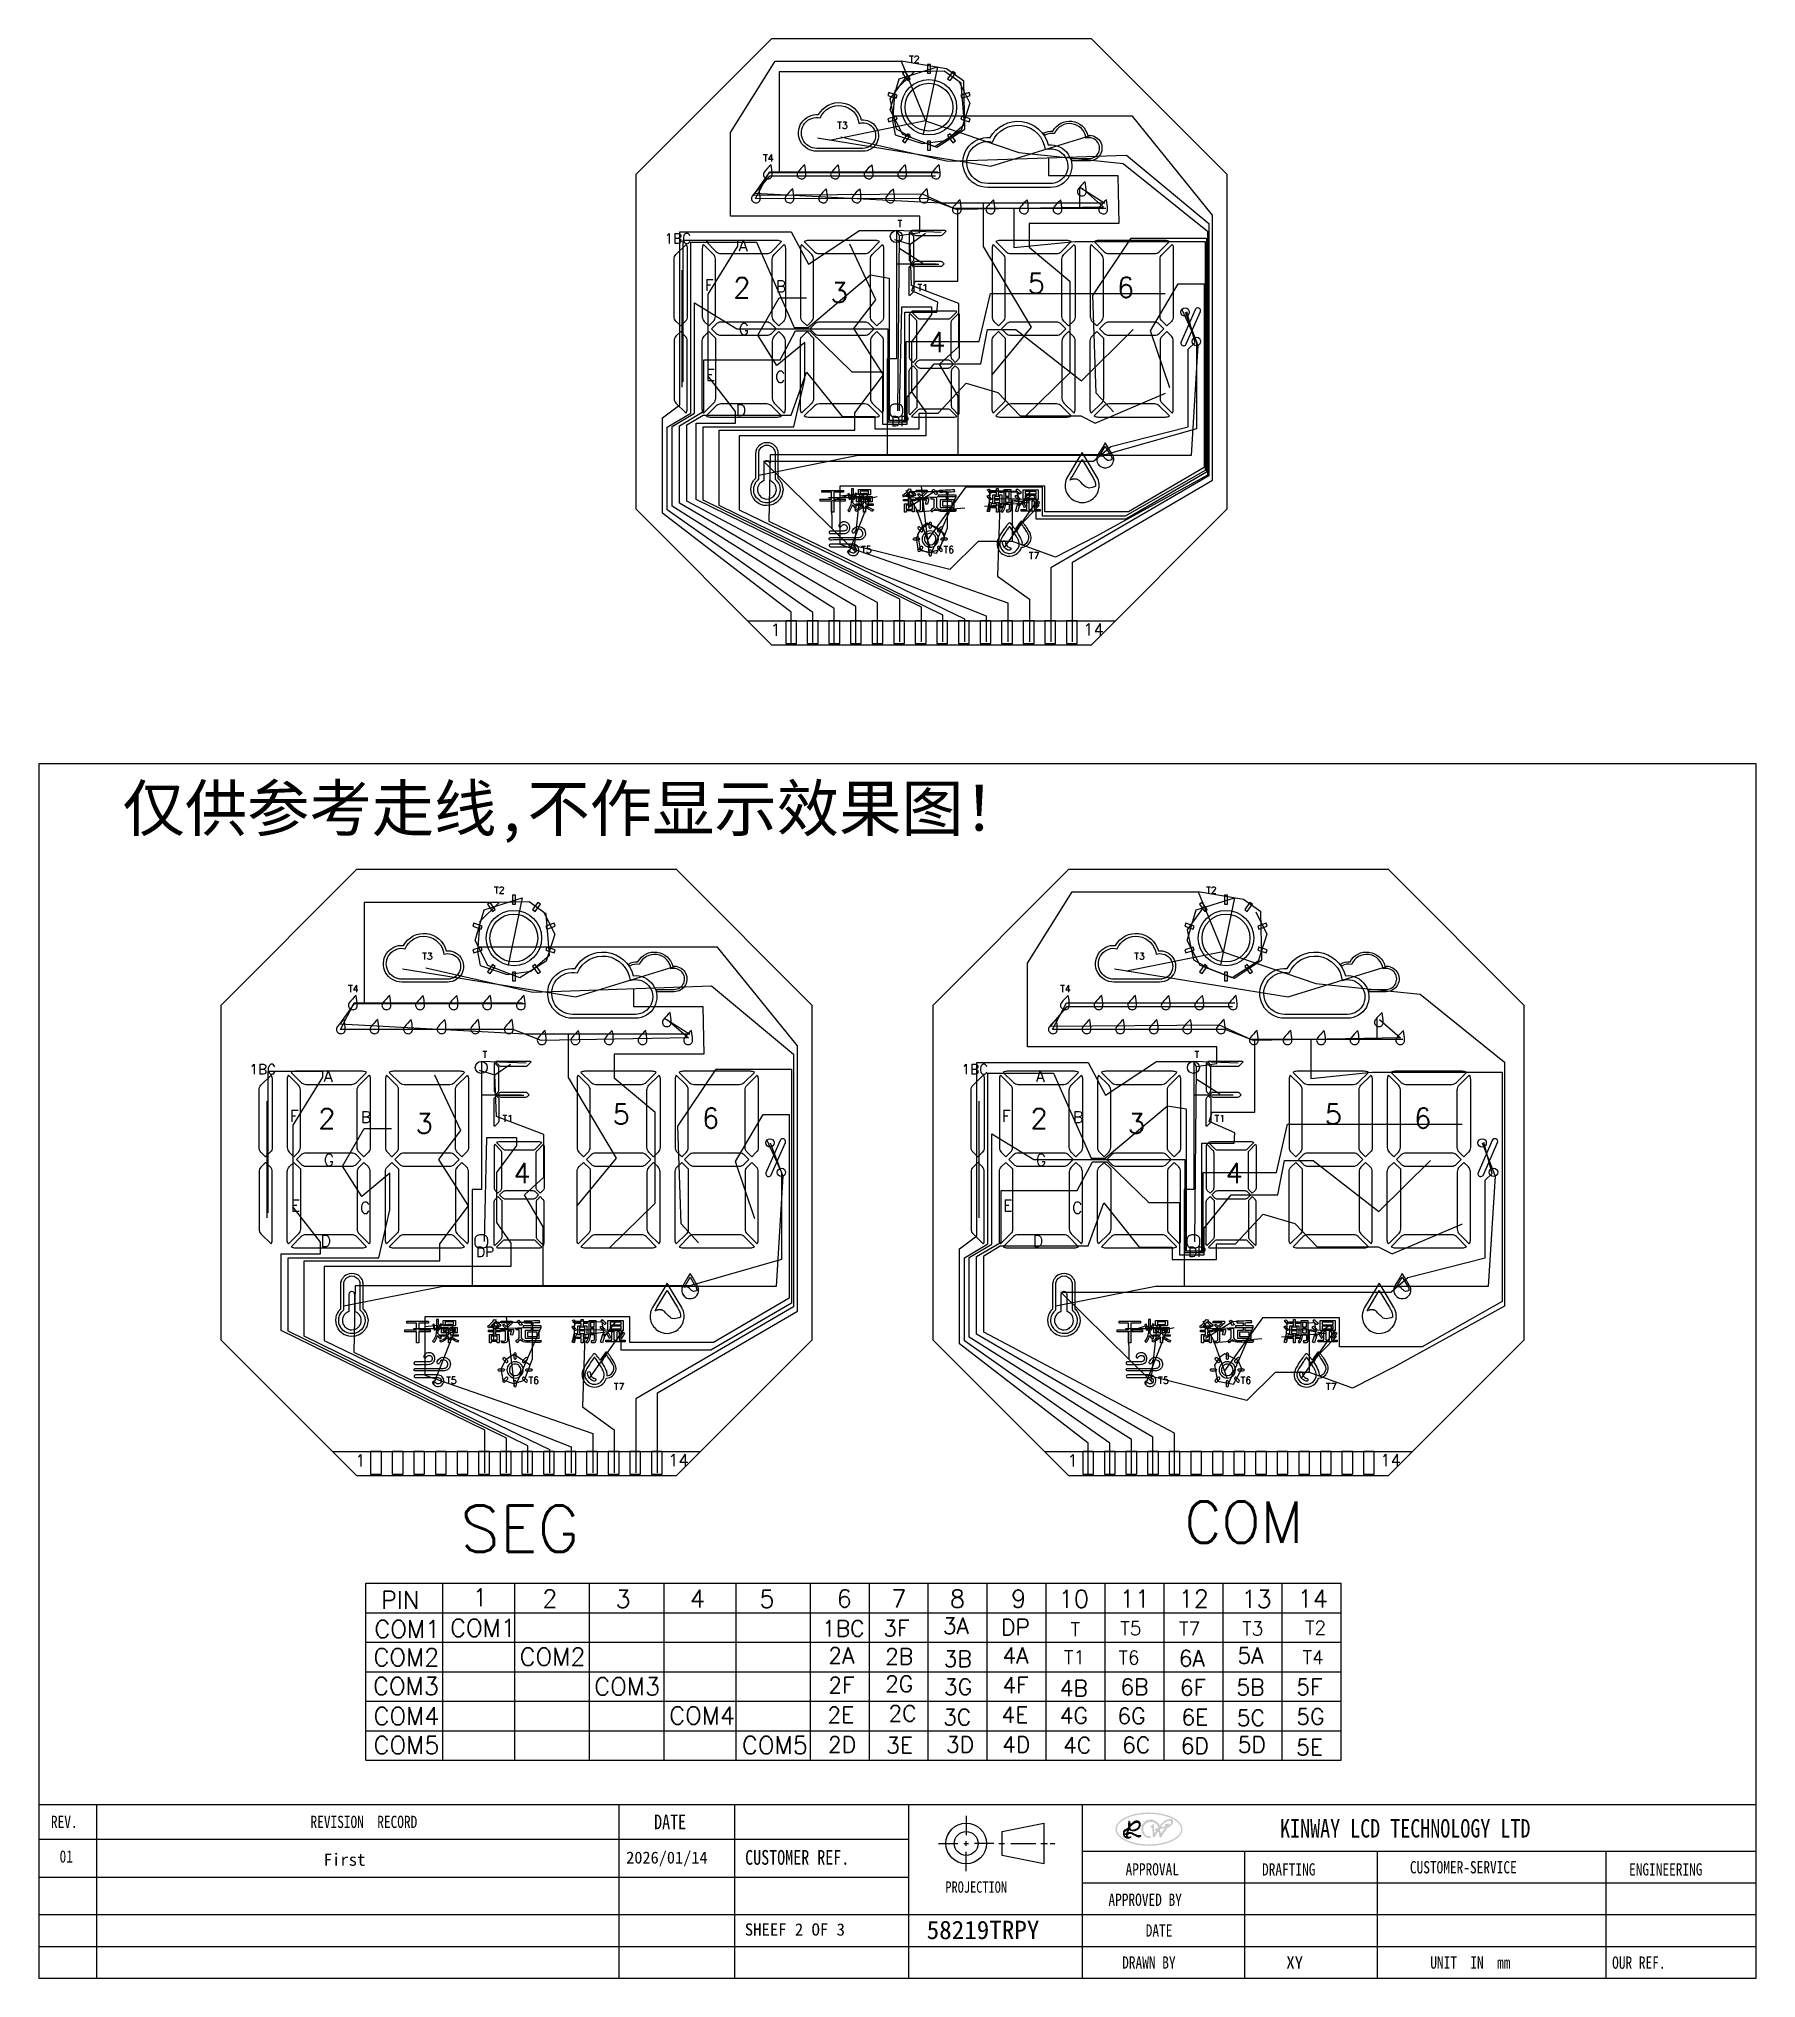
# Model space of a CAD drawing. Header units: millimetres. Extents: x -2138 to 1406, y 307 to 1926.
# Drawn here: x 1091.9 to 1235.1, y 306.7 to 468.3 of the extents above; entities that cross this region are included whole.
import ezdxf

# ---------------------------------------------------------------- set-up
doc = ezdxf.new("R2010")
doc.units = ezdxf.units.MM
doc.header["$LTSCALE"] = 3
for name, color, linetype in [('BJ', 32, 'Continuous'), ('BOT', 6, 'Continuous'), ('dim', 3, 'Continuous'), ('TOP', 4, 'Continuous')]:
    doc.layers.add(name, color=color, linetype=linetype)
doc.styles.add('ROMANT', font='SimSun.ttf', dxfattribs={"height": 5})
doc.styles.get("Standard").update_dxf_attribs({"font": 'txt.shx'})

msp = doc.modelspace()

# ---------------------------------------------------------------- texts
msp.add_text('1', height=1.472).set_placement((1128.101, 337.664))
at = {"style": 'ROMANT', "width": 0.8}
for s, height, p in [('REV.', 1.0225, (1092.958, 319.186)), ('REVISION  RECORD', 1.02249, (1114.593, 319.186)), ('DATE', 1.227, (1143.232, 319.083)), ('KINWAY LCD TECHNOLOGY LTD', 1.53373, (1195.409, 318.389)), ('01', 1.0225, (1093.679, 316.307)), ('CUSTOMER REF.', 1.22698, (1150.822, 316.124)), ('APPROVAL', 1.0225, (1182.53, 315.231)), ('DRAFTING', 1.0225, (1193.905, 315.226)), ('CUSTOMER-SERVICE', 1.02249, (1206.228, 315.403)), ('ENGINEERING', 1.02249, (1224.495, 315.226)), ('PROJECTION', 0.9448, (1167.508, 313.792)), ('APPROVED BY', 1.02249, (1181.102, 312.698)), ('DATE', 1.0225, (1184.21, 310.134)), ('DRAWN BY', 1.0225, (1182.248, 307.462)), ('UNIT  IN  mm', 1.02249, (1207.926, 307.462)), ('OUR REF.', 1.0225, (1223.085, 307.455))]:
    msp.add_text(s, height=height, dxfattribs=at).set_placement(p)
at = {"style": 'ROMANT'}
for s, height, p in [('First', 1.0225, (1115.695, 316.038)), ('SHEEF 2 OF 3', 1.02249, (1150.794, 310.216))]:
    msp.add_text(s, height=height, dxfattribs=at).set_placement(p)
for s, insert, char_height, attachment_point in [('PIN', (1120.468, 338.918), 1.4723, 1), ('2', (1134.541, 338.312), 1.472, 5), ('3', (1140.649, 338.278), 1.472, 5), ('4', (1146.843, 338.298), 1.472, 5), ('5', (1152.644, 338.285), 1.472, 5), ('6', (1159.085, 338.313), 1.472, 5), ('7', (1163.624, 338.298), 1.472, 5), ('8', (1168.518, 338.298), 1.472, 5), ('9', (1173.617, 338.298), 1.472, 5), ('10', (1178.216, 338.278), 1.4723, 5), ('11', (1183.299, 338.297), 1.4723, 5), ('12', (1188.217, 338.289), 1.4723, 5), ('13', (1193.443, 338.277), 1.4723, 5), ('14', (1198.132, 338.302), 1.4723, 5), ('COM1', (1119.919, 336.494), 1.4723, 1), ('COM1', (1126.227, 336.595), 1.4723, 1), ('COM2', (1119.843, 334.149), 1.4723, 1), ('COM2', (1132.028, 334.194), 1.4723, 1), ('COM3', (1119.81, 331.754), 1.4723, 1), ('COM3', (1138.247, 331.716), 1.4723, 1), ('COM4', (1119.854, 329.246), 1.4723, 1), ('COM4', (1144.494, 329.291), 1.4723, 1), ('COM5', (1119.854, 326.83), 1.4723, 1), ('COM5', (1150.561, 326.83), 1.4723, 1)]:
    msp.add_mtext(s, dxfattribs=dict(insert=insert, char_height=char_height, attachment_point=attachment_point))
at = {"layer": 'BJ', "color": 1, "style": 'ROMANT'}
for s, height, p in [('2026/01/14', 0.9969, (1140.907, 316.224)), ('58219TRPY', 1.5337, (1165.953, 309.927)), ('XY', 1.0225, (1195.929, 307.47))]:
    msp.add_text(s, height=height, dxfattribs=at).set_placement(p)
at = {"layer": 'BOT', "color": 1}
msp.add_text('COM', height=3.4449, dxfattribs=at).set_placement((1187.438, 342.964))
at = {"layer": 'dim'}
for s, height, p in [('T2', 0.5709, (1164.482, 466.315)), ('T3', 0.5709, (1158.489, 460.807)), ('T4', 0.5709, (1152.313, 458.095)), ('T', 0.571, (1163.521, 452.611)), ('1BC', 0.8352, (1144.097, 451.247)), ('A', 0.949, (1150.291, 450.609)), ('F', 0.949, (1147.46, 447.299)), ('2', 1.67, (1149.841, 446.731)), ('B', 0.949, (1153.38, 447.203)), ('3', 1.67, (1157.956, 446.316)), ('T1', 0.5709, (1165.189, 447.284)), ('5', 1.67, (1174.373, 447.082)), ('6', 1.67, (1181.819, 446.755)), ('G', 0.949, (1150.294, 443.63)), ('4', 1.67, (1166.103, 442.177)), ('E', 0.949, (1147.561, 439.837)), ('C', 0.949, (1153.316, 439.654)), ('D', 0.949, (1150.036, 436.879)), ('DP', 0.8352, (1162.991, 436.023)), ('T5', 0.5709, (1160.49, 425.45)), ('T6', 0.5709, (1167.357, 425.45)), ('T7', 0.5709, (1174.474, 424.948)), ('1', 0.997, (1152.926, 418.561)), ('14', 0.9974, (1179.001, 418.581)), ('T2', 0.5709, (1129.888, 397.07)), ('T2', 0.5709, (1189.243, 397.07)), ('T3', 0.5709, (1123.895, 391.562)), ('T3', 0.5709, (1183.25, 391.562)), ('T4', 0.5709, (1117.719, 388.85)), ('T4', 0.5709, (1177.074, 388.85)), ('T', 0.571, (1128.928, 383.366)), ('T', 0.571, (1188.283, 383.366)), ('1BC', 0.8352, (1109.503, 382.002)), ('A', 0.949, (1115.697, 381.364)), ('1BC', 0.8352, (1168.858, 382.002)), ('A', 0.949, (1175.052, 381.364)), ('F', 0.949, (1112.866, 378.054)), ('2', 1.67, (1115.248, 377.486)), ('B', 0.949, (1118.786, 377.958)), ('3', 1.67, (1123.362, 377.071)), ('T1', 0.5709, (1130.595, 378.04)), ('5', 1.67, (1139.78, 377.838)), ('6', 1.67, (1147.225, 377.511)), ('F', 0.949, (1172.221, 378.054)), ('2', 1.67, (1174.603, 377.486)), ('B', 0.949, (1178.141, 377.958)), ('3', 1.67, (1182.717, 377.071)), ('T1', 0.5709, (1189.95, 378.04)), ('5', 1.67, (1199.135, 377.838)), ('6', 1.67, (1206.58, 377.511)), ('G', 0.949, (1115.7, 374.385)), ('G', 0.949, (1175.055, 374.385)), ('4', 1.67, (1131.51, 372.932)), ('4', 1.67, (1190.865, 372.932)), ('E', 0.949, (1112.968, 370.592)), ('C', 0.949, (1118.722, 370.409)), ('E', 0.949, (1172.322, 370.592)), ('C', 0.949, (1178.077, 370.409)), ('D', 0.949, (1115.442, 367.634)), ('D', 0.949, (1174.797, 367.634)), ('DP', 0.8352, (1128.397, 366.778)), ('DP', 0.8352, (1187.752, 366.778)), ('T5', 0.5709, (1125.896, 356.205)), ('T6', 0.5709, (1132.763, 356.205)), ('T7', 0.5709, (1139.881, 355.703)), ('T5', 0.5709, (1185.251, 356.205)), ('T6', 0.5709, (1192.118, 356.205)), ('T7', 0.5709, (1199.235, 355.703)), ('1', 0.997, (1118.332, 349.316)), ('14', 0.9974, (1144.407, 349.336)), ('1', 0.997, (1177.687, 349.316)), ('14', 0.9974, (1203.762, 349.336)), ('1BC', 1.3363, (1157.224, 335.154)), ('3F', 1.3363, (1162.338, 335.171)), ('3A', 1.3363, (1167.302, 335.374)), ('DP', 1.3363, (1172.148, 335.257)), ('T', 1.142, (1177.951, 335.177)), ('T5', 1.1419, (1182.09, 335.266)), ('T7', 1.1419, (1186.99, 335.227)), ('T3', 1.1419, (1192.25, 335.243)), ('T2', 1.1419, (1197.49, 335.317)), ('2A', 1.3363, (1157.751, 332.9)), ('2B', 1.3363, (1162.485, 332.823)), ('3B', 1.3363, (1167.364, 332.619)), ('4A', 1.3363, (1172.271, 332.9)), ('T1', 1.1419, (1177.39, 332.851)), ('T6', 1.1419, (1181.937, 332.818)), ('6A', 1.3363, (1186.962, 332.658)), ('5A', 1.3363, (1191.862, 332.9)), ('T4', 1.1419, (1197.281, 332.848)), ('2F', 1.3363, (1157.751, 330.433)), ('2G', 1.3363, (1162.485, 330.536)), ('3G', 1.3363, (1167.39, 330.28)), ('4F', 1.3363, (1172.271, 330.433)), ('4B', 1.3363, (1177.045, 330.172)), ('6B', 1.3363, (1182.101, 330.279)), ('6F', 1.3363, (1187.059, 330.219)), ('5B', 1.3363, (1191.765, 330.25)), ('5F', 1.3363, (1196.76, 330.27)), ('2E', 1.3363, (1157.674, 327.939)), ('2C', 1.3363, (1162.768, 328.068)), ('3C', 1.3363, (1167.316, 327.762)), ('4E', 1.3363, (1172.194, 327.939)), ('4G', 1.3363, (1177.045, 327.885)), ('6G', 1.3363, (1181.844, 327.857)), ('6E', 1.3363, (1187.181, 327.759)), ('5C', 1.3363, (1191.804, 327.706)), ('5G', 1.3363, (1196.761, 327.803)), ('2D', 1.3363, (1157.726, 325.472)), ('3E', 1.3363, (1162.58, 325.414)), ('3D', 1.3363, (1167.557, 325.472)), ('4D', 1.3363, (1172.246, 325.472)), ('4C', 1.3363, (1177.328, 325.417)), ('6C', 1.3363, (1182.237, 325.442)), ('6D', 1.3363, (1187.128, 325.371)), ('5D', 1.3363, (1191.888, 325.472)), ('5E', 1.3363, (1196.756, 325.248))]:
    msp.add_text(s, height=height, dxfattribs=at).set_placement(p)
at = {"layer": 'TOP'}
msp.add_text('SEG', height=3.8583, dxfattribs=at).set_placement((1127.065, 342.197))
at = {"layer": 'TOP', "insert": (1098.927, 406.077), "char_height": 3.8076, "width": 84.07623, "attachment_point": 1}
msp.add_mtext('{\\fKaiTi_GB2312|b0|i0|c134|p49;仅供参考走线,不作显示效果图！}', dxfattribs=at)

# ---------------------------------------------------------------- hatches: boundary and pattern name
h = msp.add_hatch(color=256)
edge = h.paths.add_edge_path()
edge.add_ellipse((1184.481, 319.089), major_axis=(2.804, 0), ratio=0.4969441, start_angle=0, end_angle=360)
edge = h.paths.add_edge_path(flags=16)
edge.add_spline(control_points=[(1187.157, 319.089), (1187.157, 319.21), (1187.118, 319.334), (1186.952, 319.581), (1186.824, 319.705), (1186.487, 319.929), (1186.278, 320.03), (1185.803, 320.194), (1185.536, 320.258), (1184.819, 320.363), (1184.349, 320.372), (1183.459, 320.277), (1183.041, 320.172), (1182.444, 319.917), (1182.233, 319.784), (1181.958, 319.522), (1181.876, 319.397), (1181.795, 319.154), (1181.794, 319.035), (1181.87, 318.792), (1181.949, 318.667), (1182.195, 318.427), (1182.361, 318.313), (1182.764, 318.115), (1183, 318.031), (1183.66, 317.867), (1184.116, 317.817), (1185.02, 317.831), (1185.468, 317.895), (1186.243, 318.119), (1186.569, 318.28), (1186.939, 318.58), (1187.041, 318.707), (1187.138, 318.918), (1187.157, 319.004), (1187.157, 319.089)], knot_values=[0, 0, 0, 0, 0.3209648, 0.3209648, 0.6419297, 0.6419297, 0.9628945, 0.9628945, 1.2838594, 1.2838594, 1.7827134, 1.7827134, 2.2815675, 2.2815675, 2.6600768, 2.6600768, 2.9778697, 2.9778697, 3.2956627, 3.2956627, 3.6134557, 3.6134557, 3.9312487, 3.9312487, 4.2490417, 4.2490417, 4.7441991, 4.7441991, 5.2393566, 5.2393566, 5.7345141, 5.7345141, 6.0585948, 6.0585948, 6.2831853, 6.2831853, 6.2831853, 6.2831853], degree=3, periodic=0)
h = msp.add_hatch(color=256)
edge = h.paths.add_edge_path()
edge.add_spline(control_points=[(1182.749, 319.765), (1182.774, 319.666), (1182.702, 319.487), (1182.758, 319.213), (1182.574, 319.114), (1182.449, 319.077), (1182.341, 318.993), (1182.325, 318.858), (1182.301, 318.73), (1182.32, 318.607), (1182.356, 318.473), (1182.474, 318.377), (1182.599, 318.289), (1182.717, 318.296), (1182.805, 318.291), (1182.882, 318.309), (1182.941, 318.358), (1183.021, 318.388), (1183.028, 318.462), (1182.979, 318.515), (1182.931, 318.469), (1182.87, 318.457), (1182.805, 318.447), (1182.725, 318.452), (1182.705, 318.53), (1182.727, 318.608), (1182.795, 318.641), (1182.844, 318.695), (1182.913, 318.67), (1182.976, 318.688), (1183.08, 318.642), (1183.202, 318.562), (1183.38, 318.496), (1183.514, 318.411), (1183.634, 318.387), (1183.719, 318.396), (1183.769, 318.442), (1183.815, 318.47), (1183.854, 318.517), (1183.841, 318.563), (1183.804, 318.607), (1183.714, 318.586), (1183.614, 318.602), (1183.496, 318.582), (1183.44, 318.675), (1183.345, 318.663), (1183.259, 318.73), (1183.174, 318.77), (1183.093, 318.826), (1183.011, 318.843), (1182.925, 318.836), (1182.852, 318.872), (1182.805, 318.841), (1182.774, 318.843), (1182.728, 318.876), (1182.806, 318.894), (1182.802, 318.945), (1182.817, 318.993), (1182.876, 318.992), (1182.923, 318.953), (1182.992, 318.944), (1183.062, 318.918), (1183.172, 318.91), (1183.305, 318.896), (1183.439, 318.964), (1183.55, 319.028), (1183.641, 319.09), (1183.698, 319.159), (1183.734, 319.248), (1183.792, 319.358), (1183.806, 319.511), (1183.769, 319.683), (1183.627, 319.799), (1183.471, 319.842), (1183.325, 319.805), (1183.192, 319.728), (1183.072, 319.635), (1183.002, 319.56), (1182.923, 319.555), (1182.949, 319.615), (1182.929, 319.662), (1182.91, 319.724), (1182.863, 319.761), (1182.826, 319.79), (1182.792, 319.792), (1182.774, 319.78), (1182.747, 319.773), (1182.749, 319.765)], knot_values=[0, 0, 0, 0, 10.7635605, 19.7219821, 25.0929393, 30.3602965, 34.0239761, 38.5951831, 44.0150032, 47.8474874, 51.6512347, 58.3210411, 63.2735408, 67.2787205, 70.3505404, 72.5854592, 75.4605981, 78.4768495, 80.5956439, 82.4351625, 84.3342692, 86.3470402, 88.9810514, 91.6150633, 93.4081904, 96.5492258, 99.3852699, 101.2247882, 103.5807764, 106.1830348, 107.8981226, 115.1702536, 121.7326414, 127.8575297, 131.6564026, 134.5704704, 136.409989, 138.5814114, 140.4797928, 142.1937855, 143.1929709, 146.2557555, 150.5030641, 154.7503727, 156.9217945, 160.7569682, 163.3906468, 168.1312688, 170.7649475, 173.6310728, 176.6938574, 180.0006323, 181.0541036, 182.232098, 183.4097729, 185.2492915, 187.1907139, 188.4586295, 189.8916922, 192.4289059, 194.831483, 197.0035201, 200.3102943, 206.4539333, 210.6678193, 215.763422, 220.1062664, 222.1319546, 225.1927762, 230.1816804, 235.1311448, 241.0873411, 247.9663138, 253.234337, 257.6354494, 263.453099, 269.4577057, 273.5100715, 274.4524666, 276.1004179, 278.0418401, 280.1478318, 282.6514652, 284.2316726, 284.9384691, 285.9940166, 286.8660325, 286.8660325, 286.8660325, 286.8660325], degree=3, periodic=0)
edge = h.paths.add_edge_path(flags=16)
edge.add_spline(control_points=[(1182.96, 319.118), (1182.961, 319.098), (1183.027, 319.057), (1183.121, 319.043), (1183.242, 319.077), (1183.34, 319.09), (1183.413, 319.14), (1183.469, 319.152), (1183.518, 319.199), (1183.553, 319.246), (1183.581, 319.306), (1183.62, 319.358), (1183.634, 319.437), (1183.644, 319.527), (1183.583, 319.574), (1183.54, 319.607), (1183.495, 319.6), (1183.434, 319.616), (1183.363, 319.581), (1183.289, 319.551), (1183.224, 319.538), (1183.182, 319.493), (1183.134, 319.457), (1183.088, 319.413), (1183.042, 319.369), (1182.995, 319.328), (1182.945, 319.287), (1182.936, 319.221), (1182.938, 319.174), (1182.943, 319.14), (1182.959, 319.129), (1182.96, 319.118)], knot_values=[0, 0, 0, 0, 2.1442205, 6.7686665, 10.2399579, 15.2206282, 16.9145608, 19.5319561, 21.0279367, 23.9108391, 25.7547859, 27.9843852, 30.6278253, 34.3519463, 36.2824248, 38.4223709, 39.7836935, 40.8194292, 44.9542887, 47.461503, 49.4934838, 51.7253672, 53.7415039, 55.792569, 58.4558981, 60.4706963, 62.4187519, 65.0528644, 66.9963212, 67.5273712, 68.6279434, 68.6279434, 68.6279434, 68.6279434], degree=3, periodic=0)
edge = h.paths.add_edge_path(flags=16)
edge.add_spline(control_points=[(1182.612, 318.955), (1182.617, 318.951), (1182.631, 318.945), (1182.631, 318.916), (1182.634, 318.887), (1182.62, 318.856), (1182.608, 318.824), (1182.585, 318.797), (1182.561, 318.769), (1182.536, 318.743), (1182.502, 318.724), (1182.468, 318.723), (1182.443, 318.738), (1182.444, 318.766), (1182.45, 318.799), (1182.476, 318.832), (1182.494, 318.871), (1182.527, 318.894), (1182.556, 318.915), (1182.56, 318.95), (1182.588, 318.95), (1182.604, 318.958), (1182.61, 318.956), (1182.612, 318.955)], knot_values=[0, 0, 0, 0, 0.6966426, 1.4022485, 2.7724538, 3.7833071, 4.9384295, 6.2994059, 7.5205048, 8.852642, 10.0566107, 11.5989675, 12.2162974, 12.9102611, 14.2981888, 15.7782339, 17.2079572, 18.7821624, 19.9952947, 20.7712048, 22.0230241, 22.3853024, 22.6246191, 22.6246191, 22.6246191, 22.6246191], degree=3, periodic=0)
edge = h.paths.add_edge_path(flags=16)
edge.add_spline(control_points=[(1182.538, 318.597), (1182.533, 318.601), (1182.512, 318.6), (1182.482, 318.595), (1182.471, 318.566), (1182.474, 318.541), (1182.493, 318.528), (1182.515, 318.525), (1182.537, 318.525), (1182.558, 318.536), (1182.562, 318.559), (1182.563, 318.578), (1182.553, 318.594), (1182.542, 318.594), (1182.538, 318.597)], knot_values=[0, 0, 0, 0, 0.6804898, 2.0372442, 2.8853119, 3.7708909, 4.3882191, 5.1955145, 6.0593601, 6.7560022, 7.4616082, 8.3248263, 8.7704789, 9.3152337, 9.3152337, 9.3152337, 9.3152337], degree=3, periodic=0)
h = msp.add_hatch(color=256)
edge = h.paths.add_edge_path()
edge.add_spline(control_points=[(1184.554, 318.332), (1184.53, 318.349), (1184.445, 318.34), (1184.352, 318.371), (1184.27, 318.399), (1184.222, 318.421), (1184.191, 318.455), (1184.156, 318.471), (1184.118, 318.484), (1184.083, 318.508), (1184.071, 318.56), (1184.024, 318.583), (1183.994, 318.624), (1183.963, 318.66), (1183.925, 318.718), (1183.877, 318.781), (1183.88, 318.876), (1183.841, 318.969), (1183.829, 319.095), (1183.846, 319.235), (1183.844, 319.378), (1183.931, 319.505), (1184.029, 319.619), (1184.143, 319.728), (1184.264, 319.823), (1184.413, 319.857), (1184.584, 319.908), (1184.757, 319.894), (1184.902, 319.82), (1185.029, 319.781), (1185.14, 319.679), (1185.25, 319.597), (1185.336, 319.511), (1185.34, 319.417), (1185.43, 319.404), (1185.436, 319.489), (1185.502, 319.527), (1185.563, 319.581), (1185.622, 319.669), (1185.732, 319.729), (1185.812, 319.813), (1185.926, 319.87), (1186.048, 319.887), (1186.181, 319.942), (1186.295, 319.937), (1186.392, 319.931), (1186.438, 319.881), (1186.483, 319.826), (1186.492, 319.744), (1186.479, 319.653), (1186.459, 319.561), (1186.391, 319.451), (1186.306, 319.338), (1186.168, 319.265), (1186.069, 319.208), (1185.961, 319.182), (1185.931, 319.037), (1185.823, 318.91), (1185.73, 318.75), (1185.635, 318.645), (1185.581, 318.528), (1185.513, 318.448), (1185.453, 318.384), (1185.377, 318.391), (1185.357, 318.472), (1185.349, 318.547), (1185.324, 318.634), (1185.303, 318.72), (1185.318, 318.811), (1185.215, 318.912), (1185.173, 318.777), (1185.123, 318.707), (1185.084, 318.615), (1185.006, 318.539), (1184.975, 318.413), (1184.88, 318.417), (1184.821, 318.411), (1184.772, 318.456), (1184.784, 318.566), (1184.769, 318.705), (1184.783, 318.895), (1184.759, 319.031), (1184.794, 319.184), (1184.706, 319.196), (1184.655, 319.226), (1184.638, 319.292), (1184.63, 319.375), (1184.711, 319.388), (1184.755, 319.437), (1184.814, 319.482), (1184.851, 319.531), (1184.923, 319.543), (1184.881, 319.424), (1184.908, 319.33), (1184.91, 319.186), (1184.912, 319.051), (1184.926, 318.945), (1184.886, 318.798), (1184.982, 318.821), (1185.024, 318.865), (1185.067, 318.913), (1185.053, 318.98), (1184.996, 318.972), (1184.946, 318.999), (1184.962, 319.058), (1185.014, 319.095), (1185.081, 319.13), (1185.151, 319.188), (1185.241, 319.155), (1185.275, 319.212), (1185.253, 319.261), (1185.223, 319.312), (1185.192, 319.368), (1185.164, 319.437), (1185.102, 319.5), (1185.03, 319.577), (1184.928, 319.606), (1184.843, 319.688), (1184.73, 319.682), (1184.632, 319.691), (1184.557, 319.713), (1184.493, 319.68), (1184.423, 319.673), (1184.355, 319.635), (1184.27, 319.597), (1184.19, 319.527), (1184.113, 319.444), (1184.042, 319.347), (1183.997, 319.23), (1184, 319.103), (1184.011, 318.979), (1184.045, 318.851), (1184.115, 318.729), (1184.199, 318.627), (1184.3, 318.51), (1184.45, 318.504), (1184.553, 318.515), (1184.633, 318.491), (1184.624, 318.406), (1184.603, 318.357), (1184.566, 318.323), (1184.554, 318.332)], knot_values=[0, 0, 0, 0, 3.1536724, 8.0957963, 10.56186, 12.2433183, 13.6347045, 15.3161628, 16.1963248, 17.8947686, 19.5169326, 21.4094428, 22.9834518, 24.8550996, 26.4412105, 30.3780423, 32.7788457, 36.1657376, 40.8304551, 45.9761073, 51.129282, 55.4835696, 61.743491, 67.0592643, 72.2091736, 77.5845262, 82.956478, 91.1725936, 94.8702819, 100.1968401, 104.9051514, 110.5826835, 114.9287627, 117.2311177, 119.1845438, 121.7978199, 124.1588326, 126.9133479, 130.3910826, 135.1297708, 139.8560412, 142.6004978, 148.321554, 152.7682727, 157.5186262, 160.4709572, 162.4484286, 164.4256052, 167.8662005, 170.6511138, 174.1968627, 177.7430048, 184.1977596, 188.7915435, 193.9004962, 196.7658049, 199.2731645, 208.1686073, 214.4665678, 218.6720441, 223.026331, 227.926713, 229.7985101, 232.0296701, 234.3942821, 237.531998, 240.3031707, 243.8788383, 246.6914354, 250.0595662, 254.1149745, 256.9141601, 259.9646266, 264.2111778, 268.8870379, 270.7175852, 273.5045844, 274.9835673, 276.9503672, 284.4808435, 290.3284821, 296.2577273, 300.6336301, 302.4126524, 304.6563885, 306.4645221, 309.5272625, 311.5818293, 313.8466792, 316.4044432, 319.362408, 320.4844713, 322.292403, 328.5645403, 332.6191743, 337.0890106, 342.5199439, 345.8692502, 347.8618869, 350.3233161, 352.8114798, 354.1309285, 356.2598553, 357.8825936, 359.1419523, 361.7998399, 364.5015037, 367.1269228, 371.1121963, 371.7342366, 373.7592666, 376.0743899, 378.1976655, 380.440544, 383.8850193, 387.4486271, 391.3772937, 394.7428969, 399.3441311, 402.5482083, 405.3352075, 407.1442984, 409.917178, 412.5938484, 415.3383046, 419.6714454, 423.6257988, 427.371181, 432.300189, 436.4746595, 440.7044448, 445.4107058, 450.350283, 455.3758868, 459.5643855, 465.9818662, 469.7751936, 470.8895276, 474.1740141, 476.2242442, 477.7072625, 477.7072625, 477.7072625, 477.7072625], degree=3, periodic=0)
edge = h.paths.add_edge_path(flags=16)
edge.add_spline(control_points=[(1185.509, 319.284), (1185.528, 319.272), (1185.585, 319.273), (1185.661, 319.301), (1185.748, 319.31), (1185.813, 319.286), (1185.868, 319.32), (1185.832, 319.368), (1185.807, 319.417), (1185.809, 319.476), (1185.847, 319.531), (1185.919, 319.517), (1185.985, 319.528), (1186.05, 319.55), (1186.107, 319.561), (1186.161, 319.527), (1186.144, 319.484), (1186.181, 319.435), (1186.249, 319.491), (1186.289, 319.547), (1186.321, 319.61), (1186.329, 319.677), (1186.3, 319.725), (1186.285, 319.775), (1186.234, 319.808), (1186.175, 319.811), (1186.073, 319.769), (1185.946, 319.698), (1185.754, 319.642), (1185.697, 319.488), (1185.589, 319.455), (1185.559, 319.405), (1185.528, 319.377), (1185.521, 319.346), (1185.503, 319.323), (1185.503, 319.302), (1185.503, 319.288), (1185.509, 319.284)], knot_values=[0, 0, 0, 0, 2.3774259, 5.4218121, 8.7423348, 11.3798576, 12.4095258, 14.4169272, 16.0683724, 18.5721346, 20.1810761, 22.4384094, 25.3871795, 27.3474923, 29.7358493, 31.3452053, 32.8007378, 33.8302668, 36.8398701, 39.2160635, 41.7613512, 44.1333368, 45.9015764, 47.5530216, 49.5656081, 51.8075031, 53.5217024, 61.1821562, 67.4468107, 73.3210387, 76.5397496, 78.5169401, 79.3609716, 80.7804003, 81.7841013, 82.3112094, 83.020924, 83.020924, 83.020924, 83.020924], degree=3, periodic=0)
edge = h.paths.add_edge_path(flags=16)
edge.add_spline(control_points=[(1185.434, 319.097), (1185.414, 319.082), (1185.396, 319.029), (1185.413, 318.969), (1185.394, 318.903), (1185.459, 318.887), (1185.433, 318.832), (1185.48, 318.805), (1185.513, 318.709), (1185.581, 318.862), (1185.612, 318.938), (1185.692, 318.963), (1185.689, 319.044), (1185.773, 319.056), (1185.764, 319.145), (1185.68, 319.158), (1185.605, 319.172), (1185.555, 319.129), (1185.512, 319.101), (1185.463, 319.13), (1185.443, 319.104), (1185.434, 319.097)], knot_values=[0, 0, 0, 0, 2.6685201, 4.924202, 6.9183751, 8.5277311, 9.8455005, 11.7189692, 13.5117964, 18.1922791, 21.3801294, 23.3577363, 25.7335772, 28.0808924, 30.205757, 32.5829903, 36.1533865, 37.6565805, 39.4256189, 41.1450658, 42.3605162, 42.3605162, 42.3605162, 42.3605162], degree=3, periodic=0)

# ---------------------------------------------------------------- linework, layer by layer
for p, q in [((1119.198, 339.583), (1200.499, 339.583)), ((1119.198, 324.836), (1119.198, 339.583)), ((1125.624, 324.836), (1125.624, 339.583)), ((1131.628, 324.836), (1131.628, 339.583)), ((1137.854, 324.836), (1137.854, 339.583)), ((1144.081, 324.836), (1144.081, 339.583)), ((1150.084, 324.836), (1150.084, 339.583)), ((1156.258, 324.836), (1156.258, 339.583)), ((1161.173, 324.836), (1161.173, 339.583)), ((1166.089, 324.836), (1166.089, 339.583)), ((1171.005, 324.836), (1171.005, 339.583)), ((1175.92, 324.836), (1175.92, 339.583)), ((1180.836, 324.836), (1180.836, 339.583)), ((1185.752, 324.836), (1185.752, 339.583)), ((1190.667, 324.836), (1190.667, 339.583)), ((1195.583, 324.836), (1195.583, 339.583)), ((1200.499, 324.836), (1200.499, 339.583)), ((1119.198, 337.125), (1200.499, 337.125)), ((1119.198, 334.667), (1200.499, 334.667)), ((1119.198, 332.209), (1200.499, 332.209)), ((1119.198, 329.751), (1200.499, 329.751)), ((1119.198, 327.294), (1200.499, 327.294)), ((1119.198, 324.836), (1200.499, 324.836))]:
    msp.add_line(p, q)
at = {"lineweight": 0, "ltscale": 0.1}
for points in [[(1191.002, 456.995), (1179.689, 468.309), (1153.016, 468.309), (1141.702, 456.995), (1141.702, 429.122), (1153.016, 417.809), (1179.689, 417.809), (1191.002, 429.122)], [(1153.901, 430.328), (1153.869, 430.216), (1153.822, 430.136), (1153.742, 429.992), (1153.742, 429.976), (1153.614, 429.833), (1153.582, 429.785), (1153.518, 429.737), (1153.422, 429.657), (1153.406, 429.641), (1153.374, 429.625), (1153.247, 429.545), (1153.151, 429.497), (1153.039, 429.465), (1152.936, 429.431), (1152.64, 429.402), (1152.373, 429.421), (1152.209, 429.465), (1152.129, 429.497), (1152.001, 429.545), (1151.89, 429.625), (1151.858, 429.657), (1151.794, 429.689), (1151.698, 429.785), (1151.666, 429.817), (1151.602, 429.897), (1151.506, 430.024), (1151.49, 430.056), (1151.411, 430.216), (1151.379, 430.264), (1151.347, 430.391), (1151.315, 430.503), (1151.315, 430.567), (1151.299, 430.759), (1151.299, 430.775), (1151.315, 430.95), (1151.331, 431.03), (1151.363, 431.142), (1151.411, 431.286), (1151.427, 431.318), (1151.522, 431.461), (1151.538, 431.509), (1151.618, 431.605), (1151.714, 431.701), (1151.714, 433.757), (1151.73, 433.885), (1151.73, 433.933), (1151.762, 434.012), (1151.778, 434.108), (1151.794, 434.124), (1151.858, 434.236), (1151.874, 434.268), (1151.922, 434.316), (1151.969, 434.38), (1151.985, 434.412), (1152.001, 434.428), (1152.017, 434.444), (1152.129, 434.523), (1152.289, 434.603), (1152.448, 434.651), (1152.64, 434.667), (1152.816, 434.651), (1152.991, 434.603), (1153.151, 434.523), (1153.247, 434.444), (1153.263, 434.428), (1153.279, 434.412), (1153.295, 434.38), (1153.406, 434.268), (1153.422, 434.236), (1153.47, 434.14), (1153.486, 434.108), (1153.518, 434.012), (1153.534, 433.933), (1153.55, 433.885), (1153.55, 431.701), (1153.646, 431.605), (1153.694, 431.541), (1153.726, 431.509), (1153.774, 431.413), (1153.822, 431.365), (1153.853, 431.27), (1153.901, 431.158), (1153.917, 431.094), (1153.949, 430.95), (1153.965, 430.918), (1153.981, 430.727), (1153.949, 430.519), (1153.949, 430.471)], [(1153.662, 430.328), (1153.598, 430.216), (1153.566, 430.136), (1153.438, 429.992), (1153.438, 429.976), (1153.279, 429.833), (1153.183, 429.785), (1153.087, 429.737), (1152.895, 429.657), (1152.752, 429.641), (1152.48, 429.641), (1152.369, 429.673), (1152.273, 429.689), (1152.081, 429.785), (1152.033, 429.817), (1151.922, 429.897), (1151.794, 430.024), (1151.778, 430.056), (1151.666, 430.216), (1151.65, 430.264), (1151.586, 430.391), (1151.554, 430.503), (1151.538, 430.567), (1151.538, 430.775), (1151.554, 430.95), (1151.57, 431.03), (1151.618, 431.142), (1151.682, 431.286), (1151.698, 431.318), (1151.81, 431.461), (1151.858, 431.509), (1151.953, 431.605), (1151.953, 433.757), (1151.969, 433.885), (1151.985, 433.933), (1152.001, 434.012), (1152.049, 434.108), (1152.065, 434.124), (1152.145, 434.236), (1152.193, 434.268), (1152.257, 434.316), (1152.369, 434.38), (1152.432, 434.412), (1152.496, 434.428), (1152.64, 434.444), (1152.768, 434.428), (1152.832, 434.412), (1152.895, 434.38), (1153.007, 434.316), (1153.087, 434.268), (1153.119, 434.236), (1153.199, 434.14), (1153.215, 434.108), (1153.263, 434.012), (1153.295, 433.933), (1153.311, 433.885), (1153.311, 431.605), (1153.374, 431.541), (1153.406, 431.509), (1153.502, 431.413), (1153.534, 431.365), (1153.598, 431.27), (1153.646, 431.158), (1153.678, 431.094), (1153.71, 430.95), (1153.726, 430.918), (1153.742, 430.727), (1153.71, 430.519), (1153.694, 430.471)], [(1178.915, 433.841), (1178.545, 433.232), (1177.696, 431.81), (1177.613, 431.654), (1177.589, 431.582), (1177.577, 431.547), (1177.565, 431.535), (1177.565, 431.499), (1177.541, 431.439), (1177.529, 431.379), (1177.517, 431.343), (1177.493, 431.164), (1177.493, 430.997), (1177.505, 430.937), (1177.505, 430.853), (1177.517, 430.83), (1177.565, 430.614), (1177.577, 430.59), (1177.672, 430.387), (1177.684, 430.363), (1177.816, 430.172), (1177.828, 430.16), (1177.983, 429.993), (1178.007, 429.981), (1178.186, 429.849), (1178.21, 429.838), (1178.379, 429.758), (1178.652, 429.682), (1178.688, 429.67), (1178.903, 429.658), (1179.114, 429.668), (1179.423, 429.75), (1179.62, 429.838), (1179.632, 429.849), (1179.824, 429.981), (1179.836, 429.993), (1180.003, 430.16), (1180.015, 430.172), (1180.146, 430.363), (1180.158, 430.387), (1180.254, 430.59), (1180.254, 430.614), (1180.314, 430.83), (1180.314, 430.877), (1180.326, 430.913), (1180.326, 431.009), (1180.337, 431.08), (1180.326, 431.176), (1180.314, 431.331), (1180.314, 431.343), (1180.266, 431.499), (1180.242, 431.582), (1180.206, 431.654), (1180.134, 431.81), (1179.286, 433.232)], [(1179.991, 431.343), (1179.991, 431.331), (1180.015, 431.176), (1180.015, 431.009), (1179.907, 430.961), (1179.74, 430.913), (1179.504, 430.866), (1179.346, 430.901), (1179.238, 430.937), (1179.154, 430.997), (1179.035, 431.104), (1178.963, 431.164), (1178.808, 431.343), (1178.772, 431.379), (1178.724, 431.439), (1178.664, 431.499), (1178.605, 431.535), (1178.593, 431.547), (1178.521, 431.582), (1178.461, 431.594), (1178.437, 431.606), (1178.389, 431.618), (1178.222, 431.618), (1178.126, 431.606), (1178.103, 431.594), (1178.067, 431.582), (1177.935, 431.547), (1177.911, 431.535), (1177.911, 431.547), (1177.935, 431.582), (1177.959, 431.654), (1178.067, 431.81), (1178.915, 433.232), (1179.764, 431.81), (1179.859, 431.654), (1179.895, 431.582), (1179.931, 431.499)], [(1180.836, 434.644), (1180.65, 434.339), (1180.226, 433.628), (1180.184, 433.55), (1180.172, 433.514), (1180.166, 433.496), (1180.16, 433.49), (1180.16, 433.472), (1180.149, 433.443), (1180.143, 433.413), (1180.137, 433.395), (1180.125, 433.305), (1180.125, 433.222), (1180.131, 433.192), (1180.131, 433.15), (1180.137, 433.138), (1180.16, 433.03), (1180.166, 433.018), (1180.214, 432.917), (1180.22, 432.905), (1180.286, 432.809), (1180.292, 432.803), (1180.37, 432.72), (1180.382, 432.714), (1180.471, 432.648), (1180.483, 432.642), (1180.567, 432.602), (1180.704, 432.564), (1180.722, 432.558), (1180.83, 432.552), (1180.935, 432.557), (1181.089, 432.598), (1181.188, 432.642), (1181.194, 432.648), (1181.29, 432.714), (1181.296, 432.72), (1181.38, 432.803), (1181.385, 432.809), (1181.451, 432.905), (1181.457, 432.917), (1181.505, 433.018), (1181.505, 433.03), (1181.535, 433.138), (1181.535, 433.162), (1181.541, 433.18), (1181.541, 433.227), (1181.547, 433.263), (1181.541, 433.311), (1181.535, 433.389), (1181.535, 433.395), (1181.511, 433.472), (1181.499, 433.514), (1181.481, 433.55), (1181.445, 433.628), (1181.021, 434.339)], [(1181.374, 433.395), (1181.374, 433.389), (1181.385, 433.311), (1181.385, 433.227), (1181.332, 433.204), (1181.248, 433.18), (1181.13, 433.156), (1181.051, 433.174), (1180.997, 433.192), (1180.955, 433.222), (1180.895, 433.275), (1180.86, 433.305), (1180.782, 433.395), (1180.764, 433.413), (1180.74, 433.443), (1180.71, 433.472), (1180.68, 433.49), (1180.674, 433.496), (1180.639, 433.514), (1180.609, 433.52), (1180.597, 433.526), (1180.573, 433.532), (1180.489, 433.532), (1180.441, 433.526), (1180.429, 433.52), (1180.411, 433.514), (1180.346, 433.496), (1180.334, 433.49), (1180.334, 433.496), (1180.346, 433.514), (1180.358, 433.55), (1180.411, 433.628), (1180.836, 434.339), (1181.26, 433.628), (1181.308, 433.55), (1181.326, 433.514), (1181.344, 433.472)], [(1153.007, 431.413), (1152.991, 431.429), (1152.943, 431.461), (1152.895, 431.477), (1152.895, 432.884), (1152.879, 432.932), (1152.864, 432.98), (1152.848, 433.012), (1152.816, 433.06), (1152.784, 433.092), (1152.752, 433.108), (1152.656, 433.14), (1152.608, 433.14), (1152.56, 433.124), (1152.528, 433.108), (1152.48, 433.092), (1152.448, 433.06), (1152.416, 433.012), (1152.401, 432.98), (1152.385, 432.932), (1152.385, 431.477), (1152.337, 431.461), (1152.289, 431.429), (1152.257, 431.413), (1152.177, 431.365), (1152.145, 431.333), (1152.081, 431.286), (1152.033, 431.238), (1152.001, 431.19), (1151.953, 431.126), (1151.938, 431.078), (1151.906, 431.03), (1151.906, 430.998), (1151.89, 430.982), (1151.858, 430.87), (1151.858, 430.599), (1151.874, 430.551), (1151.89, 430.487), (1151.922, 430.407), (1151.953, 430.36), (1152.001, 430.28), (1152.033, 430.232), (1152.097, 430.168), (1152.129, 430.136), (1152.209, 430.072), (1152.241, 430.056), (1152.42, 429.98), (1152.496, 429.96), (1152.64, 429.944), (1152.815, 429.969), (1152.895, 429.992), (1152.927, 430.008), (1153.023, 430.056), (1153.055, 430.072), (1153.135, 430.136), (1153.183, 430.168), (1153.231, 430.232), (1153.279, 430.28), (1153.311, 430.36), (1153.343, 430.407), (1153.374, 430.487), (1153.39, 430.551), (1153.406, 430.599), (1153.422, 430.695), (1153.422, 430.727), (1153.406, 430.839), (1153.406, 430.87), (1153.374, 430.982), (1153.374, 430.998), (1153.359, 431.03), (1153.343, 431.078), (1153.311, 431.126), (1153.279, 431.19), (1153.231, 431.238), (1153.199, 431.286), (1153.135, 431.333), (1153.103, 431.365)], [(1172.261, 430.481), (1171.915, 430.481), (1171.915, 430.292), (1172.209, 430.292), (1172.209, 429.537), (1171.915, 429.537), (1171.915, 429.349), (1172.281, 429.349), (1172.281, 429.218), (1171.915, 429.218), (1171.915, 428.863), (1171.761, 428.863), (1171.761, 429.218), (1171.387, 429.218), (1171.387, 429.349), (1171.761, 429.349), (1171.761, 429.537), (1171.467, 429.537), (1171.467, 430.292), (1171.761, 430.292), (1171.761, 430.481), (1171.429, 430.481), (1171.429, 430.609), (1171.761, 430.609), (1171.761, 430.816), (1171.915, 430.816), (1171.915, 430.609), (1172.261, 430.609)], [(1172.063, 429.981), (1172.063, 430.169), (1171.613, 430.169), (1171.613, 429.981)], [(1172.525, 430.563), (1172.525, 430.202), (1172.841, 430.202), (1172.841, 430.563)], [(1172.525, 429.699), (1172.841, 429.699), (1172.841, 430.064), (1172.525, 430.064)], [(1175.253, 430.721), (1175.253, 429.902), (1173.983, 429.902), (1173.983, 430.721)], [(1174.153, 430.59), (1174.153, 430.373), (1175.083, 430.373), (1175.083, 430.59)], [(1175.083, 430.033), (1175.083, 430.248), (1174.153, 430.248), (1174.153, 430.033)], [(1164.76, 429.106), (1164.76, 429.431), (1164.254, 429.431), (1164.254, 429.106)], [(1168.069, 429.392), (1168.069, 429.748), (1167.262, 429.748), (1167.262, 429.392)], [(1172.063, 429.659), (1172.063, 429.863), (1171.613, 429.863), (1171.613, 429.659)], [(1174.308, 429.081), (1174.308, 429.809), (1174.471, 429.809), (1174.471, 429.081), (1174.758, 429.081), (1174.758, 429.809), (1174.921, 429.809), (1174.921, 429.081), (1175.407, 429.081), (1175.407, 428.94), (1173.815, 428.94), (1173.815, 429.081)], [(1156.409, 387.75), (1145.095, 399.064), (1118.422, 399.064), (1107.109, 387.75), (1107.109, 359.877), (1118.422, 348.564), (1145.095, 348.564), (1156.409, 359.877)], [(1215.764, 387.75), (1204.45, 399.064), (1177.777, 399.064), (1166.464, 387.75), (1166.464, 359.877), (1177.777, 348.564), (1204.45, 348.564), (1215.764, 359.877)], [(1119.308, 361.083), (1119.276, 360.971), (1119.228, 360.891), (1119.148, 360.747), (1119.148, 360.731), (1119.02, 360.588), (1118.988, 360.54), (1118.924, 360.492), (1118.829, 360.412), (1118.813, 360.396), (1118.781, 360.38), (1118.653, 360.3), (1118.557, 360.252), (1118.445, 360.221), (1118.343, 360.186), (1118.046, 360.157), (1117.779, 360.176), (1117.615, 360.221), (1117.535, 360.252), (1117.408, 360.3), (1117.296, 360.38), (1117.264, 360.412), (1117.2, 360.444), (1117.104, 360.54), (1117.072, 360.572), (1117.008, 360.652), (1116.913, 360.779), (1116.897, 360.811), (1116.817, 360.971), (1116.785, 361.019), (1116.753, 361.147), (1116.721, 361.258), (1116.721, 361.322), (1116.705, 361.514), (1116.705, 361.53), (1116.721, 361.705), (1116.737, 361.785), (1116.769, 361.897), (1116.817, 362.041), (1116.833, 362.073), (1116.929, 362.216), (1116.945, 362.264), (1117.024, 362.36), (1117.12, 362.456), (1117.12, 364.512), (1117.136, 364.64), (1117.136, 364.688), (1117.168, 364.768), (1117.184, 364.863), (1117.2, 364.879), (1117.264, 364.991), (1117.28, 365.023), (1117.328, 365.071), (1117.376, 365.135), (1117.392, 365.167), (1117.408, 365.183), (1117.424, 365.199), (1117.535, 365.278), (1117.695, 365.358), (1117.855, 365.406), (1118.046, 365.422), (1118.222, 365.406), (1118.397, 365.358), (1118.557, 365.278), (1118.653, 365.199), (1118.669, 365.183), (1118.685, 365.167), (1118.701, 365.135), (1118.813, 365.023), (1118.829, 364.991), (1118.876, 364.895), (1118.892, 364.863), (1118.924, 364.768), (1118.94, 364.688), (1118.956, 364.64), (1118.956, 362.456), (1119.052, 362.36), (1119.1, 362.296), (1119.132, 362.264), (1119.18, 362.168), (1119.228, 362.121), (1119.26, 362.025), (1119.308, 361.913), (1119.324, 361.849), (1119.355, 361.705), (1119.371, 361.673), (1119.387, 361.482), (1119.355, 361.274), (1119.355, 361.226)], [(1146.242, 365.399), (1146.057, 365.094), (1145.632, 364.383), (1145.591, 364.305), (1145.579, 364.269), (1145.573, 364.251), (1145.567, 364.246), (1145.567, 364.228), (1145.555, 364.198), (1145.549, 364.168), (1145.543, 364.15), (1145.531, 364.06), (1145.531, 363.977), (1145.537, 363.947), (1145.537, 363.905), (1145.543, 363.893), (1145.567, 363.785), (1145.573, 363.773), (1145.62, 363.672), (1145.626, 363.66), (1145.692, 363.564), (1145.698, 363.558), (1145.776, 363.475), (1145.788, 363.469), (1145.877, 363.403), (1145.889, 363.397), (1145.974, 363.357), (1146.11, 363.319), (1146.128, 363.313), (1146.236, 363.307), (1146.341, 363.312), (1146.496, 363.353), (1146.594, 363.397), (1146.6, 363.403), (1146.696, 363.469), (1146.702, 363.475), (1146.786, 363.558), (1146.792, 363.564), (1146.857, 363.66), (1146.863, 363.672), (1146.911, 363.773), (1146.911, 363.785), (1146.941, 363.893), (1146.941, 363.917), (1146.947, 363.935), (1146.947, 363.983), (1146.953, 364.018), (1146.947, 364.066), (1146.941, 364.144), (1146.941, 364.15), (1146.917, 364.228), (1146.905, 364.269), (1146.887, 364.305), (1146.851, 364.383), (1146.427, 365.094)], [(1178.662, 361.083), (1178.631, 360.971), (1178.583, 360.891), (1178.503, 360.747), (1178.503, 360.731), (1178.375, 360.588), (1178.343, 360.54), (1178.279, 360.492), (1178.183, 360.412), (1178.168, 360.396), (1178.136, 360.38), (1178.008, 360.3), (1177.912, 360.252), (1177.8, 360.221), (1177.698, 360.186), (1177.401, 360.157), (1177.134, 360.176), (1176.97, 360.221), (1176.89, 360.252), (1176.762, 360.3), (1176.651, 360.38), (1176.619, 360.412), (1176.555, 360.444), (1176.459, 360.54), (1176.427, 360.572), (1176.363, 360.652), (1176.268, 360.779), (1176.252, 360.811), (1176.172, 360.971), (1176.14, 361.019), (1176.108, 361.147), (1176.076, 361.258), (1176.076, 361.322), (1176.06, 361.514), (1176.06, 361.53), (1176.076, 361.705), (1176.092, 361.785), (1176.124, 361.897), (1176.172, 362.041), (1176.188, 362.073), (1176.283, 362.216), (1176.299, 362.264), (1176.379, 362.36), (1176.475, 362.456), (1176.475, 364.512), (1176.491, 364.64), (1176.491, 364.688), (1176.523, 364.768), (1176.539, 364.863), (1176.555, 364.879), (1176.619, 364.991), (1176.635, 365.023), (1176.683, 365.071), (1176.731, 365.135), (1176.746, 365.167), (1176.762, 365.183), (1176.778, 365.199), (1176.89, 365.278), (1177.05, 365.358), (1177.21, 365.406), (1177.401, 365.422), (1177.577, 365.406), (1177.752, 365.358), (1177.912, 365.278), (1178.008, 365.199), (1178.024, 365.183), (1178.04, 365.167), (1178.056, 365.135), (1178.168, 365.023), (1178.183, 364.991), (1178.231, 364.895), (1178.247, 364.863), (1178.279, 364.768), (1178.295, 364.688), (1178.311, 364.64), (1178.311, 362.456), (1178.407, 362.36), (1178.455, 362.296), (1178.487, 362.264), (1178.535, 362.168), (1178.583, 362.121), (1178.615, 362.025), (1178.662, 361.913), (1178.678, 361.849), (1178.71, 361.705), (1178.726, 361.673), (1178.742, 361.482), (1178.71, 361.274), (1178.71, 361.226)], [(1205.597, 365.399), (1205.412, 365.094), (1204.987, 364.383), (1204.946, 364.305), (1204.934, 364.269), (1204.928, 364.251), (1204.922, 364.246), (1204.922, 364.228), (1204.91, 364.198), (1204.904, 364.168), (1204.898, 364.15), (1204.886, 364.06), (1204.886, 363.977), (1204.892, 363.947), (1204.892, 363.905), (1204.898, 363.893), (1204.922, 363.785), (1204.928, 363.773), (1204.975, 363.672), (1204.981, 363.66), (1205.047, 363.564), (1205.053, 363.558), (1205.131, 363.475), (1205.143, 363.469), (1205.232, 363.403), (1205.244, 363.397), (1205.329, 363.357), (1205.465, 363.319), (1205.483, 363.313), (1205.591, 363.307), (1205.696, 363.312), (1205.851, 363.353), (1205.949, 363.397), (1205.955, 363.403), (1206.051, 363.469), (1206.057, 363.475), (1206.141, 363.558), (1206.147, 363.564), (1206.212, 363.66), (1206.218, 363.672), (1206.266, 363.773), (1206.266, 363.785), (1206.296, 363.893), (1206.296, 363.917), (1206.302, 363.935), (1206.302, 363.983), (1206.308, 364.018), (1206.302, 364.066), (1206.296, 364.144), (1206.296, 364.15), (1206.272, 364.228), (1206.26, 364.269), (1206.242, 364.305), (1206.206, 364.383), (1205.782, 365.094)], [(1119.068, 361.083), (1119.004, 360.971), (1118.972, 360.891), (1118.845, 360.747), (1118.845, 360.731), (1118.685, 360.588), (1118.589, 360.54), (1118.493, 360.492), (1118.302, 360.412), (1118.158, 360.396), (1117.887, 360.396), (1117.775, 360.428), (1117.679, 360.444), (1117.487, 360.54), (1117.44, 360.572), (1117.328, 360.652), (1117.2, 360.779), (1117.184, 360.811), (1117.072, 360.971), (1117.056, 361.019), (1116.992, 361.147), (1116.96, 361.258), (1116.945, 361.322), (1116.945, 361.53), (1116.96, 361.705), (1116.976, 361.785), (1117.024, 361.897), (1117.088, 362.041), (1117.104, 362.073), (1117.216, 362.216), (1117.264, 362.264), (1117.36, 362.36), (1117.36, 364.512), (1117.376, 364.64), (1117.392, 364.688), (1117.408, 364.768), (1117.455, 364.863), (1117.471, 364.879), (1117.551, 364.991), (1117.599, 365.023), (1117.663, 365.071), (1117.775, 365.135), (1117.839, 365.167), (1117.903, 365.183), (1118.046, 365.199), (1118.174, 365.183), (1118.238, 365.167), (1118.302, 365.135), (1118.413, 365.071), (1118.493, 365.023), (1118.525, 364.991), (1118.605, 364.895), (1118.621, 364.863), (1118.669, 364.768), (1118.701, 364.688), (1118.717, 364.64), (1118.717, 362.36), (1118.781, 362.296), (1118.813, 362.264), (1118.908, 362.168), (1118.94, 362.121), (1119.004, 362.025), (1119.052, 361.913), (1119.084, 361.849), (1119.116, 361.705), (1119.132, 361.673), (1119.148, 361.482), (1119.116, 361.274), (1119.1, 361.226)], [(1118.413, 362.168), (1118.397, 362.184), (1118.35, 362.216), (1118.302, 362.232), (1118.302, 363.639), (1118.286, 363.687), (1118.27, 363.735), (1118.254, 363.767), (1118.222, 363.815), (1118.19, 363.847), (1118.158, 363.863), (1118.062, 363.895), (1118.014, 363.895), (1117.966, 363.879), (1117.934, 363.863), (1117.887, 363.847), (1117.855, 363.815), (1117.823, 363.767), (1117.807, 363.735), (1117.791, 363.687), (1117.791, 362.232), (1117.743, 362.216), (1117.695, 362.184), (1117.663, 362.168), (1117.583, 362.121), (1117.551, 362.089), (1117.487, 362.041), (1117.44, 361.993), (1117.408, 361.945), (1117.36, 361.881), (1117.344, 361.833), (1117.312, 361.785), (1117.312, 361.753), (1117.296, 361.737), (1117.264, 361.626), (1117.264, 361.354), (1117.28, 361.306), (1117.296, 361.242), (1117.328, 361.163), (1117.36, 361.115), (1117.408, 361.035), (1117.44, 360.987), (1117.503, 360.923), (1117.535, 360.891), (1117.615, 360.827), (1117.647, 360.811), (1117.826, 360.735), (1117.903, 360.715), (1118.046, 360.7), (1118.222, 360.725), (1118.302, 360.747), (1118.334, 360.763), (1118.429, 360.811), (1118.461, 360.827), (1118.541, 360.891), (1118.589, 360.923), (1118.637, 360.987), (1118.685, 361.035), (1118.717, 361.115), (1118.749, 361.163), (1118.781, 361.242), (1118.797, 361.306), (1118.813, 361.354), (1118.829, 361.45), (1118.829, 361.482), (1118.813, 361.594), (1118.813, 361.626), (1118.781, 361.737), (1118.781, 361.753), (1118.765, 361.785), (1118.749, 361.833), (1118.717, 361.881), (1118.685, 361.945), (1118.637, 361.993), (1118.605, 362.041), (1118.541, 362.089), (1118.509, 362.121)], [(1144.321, 364.596), (1143.951, 363.987), (1143.102, 362.565), (1143.019, 362.409), (1142.995, 362.338), (1142.983, 362.302), (1142.971, 362.29), (1142.971, 362.254), (1142.947, 362.194), (1142.935, 362.134), (1142.923, 362.099), (1142.899, 361.919), (1142.899, 361.752), (1142.911, 361.692), (1142.911, 361.609), (1142.923, 361.585), (1142.971, 361.369), (1142.983, 361.346), (1143.079, 361.142), (1143.091, 361.118), (1143.222, 360.927), (1143.234, 360.915), (1143.389, 360.748), (1143.413, 360.736), (1143.592, 360.605), (1143.616, 360.593), (1143.785, 360.513), (1144.059, 360.437), (1144.094, 360.425), (1144.31, 360.413), (1144.52, 360.423), (1144.829, 360.505), (1145.027, 360.593), (1145.039, 360.605), (1145.23, 360.736), (1145.242, 360.748), (1145.409, 360.915), (1145.421, 360.927), (1145.552, 361.118), (1145.564, 361.142), (1145.66, 361.346), (1145.66, 361.369), (1145.72, 361.585), (1145.72, 361.632), (1145.732, 361.668), (1145.732, 361.764), (1145.744, 361.836), (1145.732, 361.931), (1145.72, 362.087), (1145.72, 362.099), (1145.672, 362.254), (1145.648, 362.338), (1145.612, 362.409), (1145.541, 362.565), (1144.692, 363.987)], [(1145.397, 362.099), (1145.397, 362.087), (1145.421, 361.931), (1145.421, 361.764), (1145.313, 361.716), (1145.146, 361.668), (1144.91, 361.621), (1144.752, 361.656), (1144.644, 361.692), (1144.56, 361.752), (1144.441, 361.86), (1144.369, 361.919), (1144.214, 362.099), (1144.178, 362.134), (1144.13, 362.194), (1144.071, 362.254), (1144.011, 362.29), (1143.999, 362.302), (1143.927, 362.338), (1143.867, 362.349), (1143.843, 362.361), (1143.796, 362.373), (1143.628, 362.373), (1143.533, 362.361), (1143.509, 362.349), (1143.473, 362.338), (1143.341, 362.302), (1143.318, 362.29), (1143.318, 362.302), (1143.341, 362.338), (1143.365, 362.409), (1143.473, 362.565), (1144.321, 363.987), (1145.17, 362.565), (1145.266, 362.409), (1145.302, 362.338), (1145.337, 362.254)], [(1146.78, 364.15), (1146.78, 364.144), (1146.792, 364.066), (1146.792, 363.983), (1146.738, 363.959), (1146.654, 363.935), (1146.536, 363.911), (1146.457, 363.929), (1146.403, 363.947), (1146.361, 363.977), (1146.302, 364.03), (1146.266, 364.06), (1146.188, 364.15), (1146.17, 364.168), (1146.146, 364.198), (1146.116, 364.228), (1146.087, 364.246), (1146.081, 364.251), (1146.045, 364.269), (1146.015, 364.275), (1146.003, 364.281), (1145.979, 364.287), (1145.895, 364.287), (1145.848, 364.281), (1145.836, 364.275), (1145.818, 364.269), (1145.752, 364.251), (1145.74, 364.246), (1145.74, 364.251), (1145.752, 364.269), (1145.764, 364.305), (1145.818, 364.383), (1146.242, 365.094), (1146.666, 364.383), (1146.714, 364.305), (1146.732, 364.269), (1146.75, 364.228)], [(1178.423, 361.083), (1178.359, 360.971), (1178.327, 360.891), (1178.199, 360.747), (1178.199, 360.731), (1178.04, 360.588), (1177.944, 360.54), (1177.848, 360.492), (1177.657, 360.412), (1177.513, 360.396), (1177.241, 360.396), (1177.13, 360.428), (1177.034, 360.444), (1176.842, 360.54), (1176.794, 360.572), (1176.683, 360.652), (1176.555, 360.779), (1176.539, 360.811), (1176.427, 360.971), (1176.411, 361.019), (1176.347, 361.147), (1176.315, 361.258), (1176.299, 361.322), (1176.299, 361.53), (1176.315, 361.705), (1176.331, 361.785), (1176.379, 361.897), (1176.443, 362.041), (1176.459, 362.073), (1176.571, 362.216), (1176.619, 362.264), (1176.715, 362.36), (1176.715, 364.512), (1176.731, 364.64), (1176.746, 364.688), (1176.762, 364.768), (1176.81, 364.863), (1176.826, 364.879), (1176.906, 364.991), (1176.954, 365.023), (1177.018, 365.071), (1177.13, 365.135), (1177.194, 365.167), (1177.257, 365.183), (1177.401, 365.199), (1177.529, 365.183), (1177.593, 365.167), (1177.657, 365.135), (1177.768, 365.071), (1177.848, 365.023), (1177.88, 364.991), (1177.96, 364.895), (1177.976, 364.863), (1178.024, 364.768), (1178.056, 364.688), (1178.072, 364.64), (1178.072, 362.36), (1178.136, 362.296), (1178.168, 362.264), (1178.263, 362.168), (1178.295, 362.121), (1178.359, 362.025), (1178.407, 361.913), (1178.439, 361.849), (1178.471, 361.705), (1178.487, 361.673), (1178.503, 361.482), (1178.471, 361.274), (1178.455, 361.226)], [(1177.768, 362.168), (1177.752, 362.184), (1177.705, 362.216), (1177.657, 362.232), (1177.657, 363.639), (1177.641, 363.687), (1177.625, 363.735), (1177.609, 363.767), (1177.577, 363.815), (1177.545, 363.847), (1177.513, 363.863), (1177.417, 363.895), (1177.369, 363.895), (1177.321, 363.879), (1177.289, 363.863), (1177.241, 363.847), (1177.21, 363.815), (1177.178, 363.767), (1177.162, 363.735), (1177.146, 363.687), (1177.146, 362.232), (1177.098, 362.216), (1177.05, 362.184), (1177.018, 362.168), (1176.938, 362.121), (1176.906, 362.089), (1176.842, 362.041), (1176.794, 361.993), (1176.762, 361.945), (1176.715, 361.881), (1176.699, 361.833), (1176.667, 361.785), (1176.667, 361.753), (1176.651, 361.737), (1176.619, 361.626), (1176.619, 361.354), (1176.635, 361.306), (1176.651, 361.242), (1176.683, 361.163), (1176.715, 361.115), (1176.762, 361.035), (1176.794, 360.987), (1176.858, 360.923), (1176.89, 360.891), (1176.97, 360.827), (1177.002, 360.811), (1177.181, 360.735), (1177.257, 360.715), (1177.401, 360.7), (1177.577, 360.725), (1177.657, 360.747), (1177.689, 360.763), (1177.784, 360.811), (1177.816, 360.827), (1177.896, 360.891), (1177.944, 360.923), (1177.992, 360.987), (1178.04, 361.035), (1178.072, 361.115), (1178.104, 361.163), (1178.136, 361.242), (1178.152, 361.306), (1178.168, 361.354), (1178.183, 361.45), (1178.183, 361.482), (1178.168, 361.594), (1178.168, 361.626), (1178.136, 361.737), (1178.136, 361.753), (1178.12, 361.785), (1178.104, 361.833), (1178.072, 361.881), (1178.04, 361.945), (1177.992, 361.993), (1177.96, 362.041), (1177.896, 362.089), (1177.864, 362.121)], [(1203.676, 364.596), (1203.306, 363.987), (1202.457, 362.565), (1202.374, 362.409), (1202.35, 362.338), (1202.338, 362.302), (1202.326, 362.29), (1202.326, 362.254), (1202.302, 362.194), (1202.29, 362.134), (1202.278, 362.099), (1202.254, 361.919), (1202.254, 361.752), (1202.266, 361.692), (1202.266, 361.609), (1202.278, 361.585), (1202.326, 361.369), (1202.338, 361.346), (1202.433, 361.142), (1202.445, 361.118), (1202.577, 360.927), (1202.589, 360.915), (1202.744, 360.748), (1202.768, 360.736), (1202.947, 360.605), (1202.971, 360.593), (1203.14, 360.513), (1203.413, 360.437), (1203.449, 360.425), (1203.664, 360.413), (1203.875, 360.423), (1204.184, 360.505), (1204.382, 360.593), (1204.393, 360.605), (1204.585, 360.736), (1204.597, 360.748), (1204.764, 360.915), (1204.776, 360.927), (1204.907, 361.118), (1204.919, 361.142), (1205.015, 361.346), (1205.015, 361.369), (1205.075, 361.585), (1205.075, 361.632), (1205.087, 361.668), (1205.087, 361.764), (1205.099, 361.836), (1205.087, 361.931), (1205.075, 362.087), (1205.075, 362.099), (1205.027, 362.254), (1205.003, 362.338), (1204.967, 362.409), (1204.895, 362.565), (1204.047, 363.987)], [(1204.752, 362.099), (1204.752, 362.087), (1204.776, 361.931), (1204.776, 361.764), (1204.668, 361.716), (1204.501, 361.668), (1204.265, 361.621), (1204.107, 361.656), (1203.999, 361.692), (1203.915, 361.752), (1203.796, 361.86), (1203.724, 361.919), (1203.569, 362.099), (1203.533, 362.134), (1203.485, 362.194), (1203.425, 362.254), (1203.366, 362.29), (1203.354, 362.302), (1203.282, 362.338), (1203.222, 362.349), (1203.198, 362.361), (1203.151, 362.373), (1202.983, 362.373), (1202.888, 362.361), (1202.864, 362.349), (1202.828, 362.338), (1202.696, 362.302), (1202.673, 362.29), (1202.673, 362.302), (1202.696, 362.338), (1202.72, 362.409), (1202.828, 362.565), (1203.676, 363.987), (1204.525, 362.565), (1204.621, 362.409), (1204.656, 362.338), (1204.692, 362.254)], [(1206.135, 364.15), (1206.135, 364.144), (1206.147, 364.066), (1206.147, 363.983), (1206.093, 363.959), (1206.009, 363.935), (1205.891, 363.911), (1205.812, 363.929), (1205.758, 363.947), (1205.716, 363.977), (1205.657, 364.03), (1205.621, 364.06), (1205.543, 364.15), (1205.525, 364.168), (1205.501, 364.198), (1205.471, 364.228), (1205.441, 364.246), (1205.436, 364.251), (1205.4, 364.269), (1205.37, 364.275), (1205.358, 364.281), (1205.334, 364.287), (1205.25, 364.287), (1205.202, 364.281), (1205.191, 364.275), (1205.173, 364.269), (1205.107, 364.251), (1205.095, 364.246), (1205.095, 364.251), (1205.107, 364.269), (1205.119, 364.305), (1205.173, 364.383), (1205.597, 365.094), (1206.021, 364.383), (1206.069, 364.305), (1206.087, 364.269), (1206.105, 364.228)], [(1133.475, 360.147), (1133.475, 360.503), (1132.668, 360.503), (1132.668, 360.147)], [(1137.667, 361.236), (1137.322, 361.236), (1137.322, 361.047), (1137.615, 361.047), (1137.615, 360.292), (1137.322, 360.292), (1137.322, 360.104), (1137.687, 360.104), (1137.687, 359.973), (1137.322, 359.973), (1137.322, 359.618), (1137.167, 359.618), (1137.167, 359.973), (1136.793, 359.973), (1136.793, 360.104), (1137.167, 360.104), (1137.167, 360.292), (1136.874, 360.292), (1136.874, 361.047), (1137.167, 361.047), (1137.167, 361.236), (1136.836, 361.236), (1136.836, 361.364), (1137.167, 361.364), (1137.167, 361.572), (1137.322, 361.572), (1137.322, 361.364), (1137.667, 361.364)], [(1137.47, 360.736), (1137.47, 360.924), (1137.019, 360.924), (1137.019, 360.736)], [(1137.47, 360.414), (1137.47, 360.618), (1137.019, 360.618), (1137.019, 360.414)], [(1137.931, 361.318), (1137.931, 360.958), (1138.247, 360.958), (1138.247, 361.318)], [(1137.931, 360.454), (1138.247, 360.454), (1138.247, 360.819), (1137.931, 360.819)], [(1139.714, 359.836), (1139.714, 360.564), (1139.878, 360.564), (1139.878, 359.836), (1140.164, 359.836), (1140.164, 360.564), (1140.328, 360.564), (1140.328, 359.836), (1140.814, 359.836), (1140.814, 359.695), (1139.221, 359.695), (1139.221, 359.836)], [(1140.659, 361.476), (1140.659, 360.657), (1139.389, 360.657), (1139.389, 361.476)], [(1139.56, 361.345), (1139.56, 361.128), (1140.489, 361.128), (1140.489, 361.345)], [(1140.489, 360.788), (1140.489, 361.003), (1139.56, 361.003), (1139.56, 360.788)], [(1192.83, 360.147), (1192.83, 360.503), (1192.023, 360.503), (1192.023, 360.147)], [(1197.022, 361.236), (1196.677, 361.236), (1196.677, 361.047), (1196.97, 361.047), (1196.97, 360.292), (1196.677, 360.292), (1196.677, 360.104), (1197.042, 360.104), (1197.042, 359.973), (1196.677, 359.973), (1196.677, 359.618), (1196.522, 359.618), (1196.522, 359.973), (1196.148, 359.973), (1196.148, 360.104), (1196.522, 360.104), (1196.522, 360.292), (1196.229, 360.292), (1196.229, 361.047), (1196.522, 361.047), (1196.522, 361.236), (1196.19, 361.236), (1196.19, 361.364), (1196.522, 361.364), (1196.522, 361.572), (1196.677, 361.572), (1196.677, 361.364), (1197.022, 361.364)], [(1196.824, 360.736), (1196.824, 360.924), (1196.374, 360.924), (1196.374, 360.736)], [(1196.824, 360.414), (1196.824, 360.618), (1196.374, 360.618), (1196.374, 360.414)], [(1197.286, 361.318), (1197.286, 360.958), (1197.602, 360.958), (1197.602, 361.318)], [(1197.286, 360.454), (1197.602, 360.454), (1197.602, 360.819), (1197.286, 360.819)], [(1199.069, 359.836), (1199.069, 360.564), (1199.233, 360.564), (1199.233, 359.836), (1199.519, 359.836), (1199.519, 360.564), (1199.682, 360.564), (1199.682, 359.836), (1200.169, 359.836), (1200.169, 359.695), (1198.576, 359.695), (1198.576, 359.836)], [(1200.014, 361.476), (1200.014, 360.657), (1198.744, 360.657), (1198.744, 361.476)], [(1198.914, 361.345), (1198.914, 361.128), (1199.844, 361.128), (1199.844, 361.345)], [(1199.844, 360.788), (1199.844, 361.003), (1198.914, 361.003), (1198.914, 360.788)], [(1130.166, 359.861), (1130.166, 360.186), (1129.66, 360.186), (1129.66, 359.861)], [(1189.521, 359.861), (1189.521, 360.186), (1189.015, 360.186), (1189.015, 359.861)]]:
    msp.add_lwpolyline(points, close=True, dxfattribs=at)
at = {"lineweight": 0}
for points in [[(1163.938, 465.416), (1164.37, 464.821), (1164.583, 464.975), (1164.15, 465.57)], [(1166.01, 466.174), (1166.01, 465.439), (1166.273, 465.439), (1166.273, 466.174)], [(1168.133, 465.57), (1167.701, 464.975), (1167.913, 464.821), (1168.345, 465.416)], [(1162.708, 463.584), (1163.407, 463.357), (1163.488, 463.607), (1162.789, 463.834)], [(1169.495, 463.834), (1168.796, 463.607), (1168.877, 463.357), (1169.576, 463.584)], [(1162.789, 461.379), (1163.488, 461.606), (1163.407, 461.855), (1162.708, 461.628)], [(1169.576, 461.628), (1168.877, 461.855), (1168.796, 461.606), (1169.495, 461.379)], [(1164.15, 459.642), (1164.583, 460.237), (1164.37, 460.391), (1163.938, 459.797)], [(1166.273, 459.038), (1166.273, 459.773), (1166.01, 459.773), (1166.01, 459.038)], [(1168.345, 459.797), (1167.913, 460.391), (1167.701, 460.237), (1168.133, 459.642)], [(1159.011, 430.509), (1158.214, 430.509), (1158.214, 429.937), (1159.172, 429.937), (1159.172, 429.771), (1158.214, 429.771), (1158.214, 428.859), (1158.019, 428.859), (1158.019, 429.771), (1157.062, 429.771), (1157.062, 429.937), (1158.019, 429.937), (1158.019, 430.509), (1157.224, 430.509), (1157.224, 430.673), (1159.011, 430.673)], [(1160.673, 429.713), (1160.113, 429.713), (1160.113, 430.151), (1160.673, 430.151)], [(1160.252, 429.827), (1160.537, 429.827), (1160.537, 430.037), (1160.252, 430.037)], [(1161.262, 430.731), (1161.262, 430.288), (1160.257, 430.288), (1160.257, 430.731)], [(1160.418, 430.607), (1160.418, 430.406), (1161.101, 430.406), (1161.101, 430.607)], [(1161.41, 429.713), (1160.843, 429.713), (1160.843, 430.151), (1161.41, 430.151)], [(1160.98, 429.827), (1161.271, 429.827), (1161.271, 430.037), (1160.98, 430.037)], [(1129.344, 396.171), (1129.776, 395.576), (1129.989, 395.731), (1129.557, 396.325)], [(1131.417, 396.93), (1131.417, 396.195), (1131.679, 396.195), (1131.679, 396.93)], [(1133.539, 396.325), (1133.107, 395.731), (1133.319, 395.576), (1133.751, 396.171)], [(1188.699, 396.171), (1189.131, 395.576), (1189.344, 395.731), (1188.912, 396.325)], [(1190.772, 396.93), (1190.772, 396.195), (1191.034, 396.195), (1191.034, 396.93)], [(1192.894, 396.325), (1192.462, 395.731), (1192.674, 395.576), (1193.106, 396.171)], [(1128.114, 394.339), (1128.813, 394.112), (1128.894, 394.362), (1128.195, 394.589)], [(1134.901, 394.589), (1134.202, 394.362), (1134.283, 394.112), (1134.982, 394.339)], [(1187.469, 394.339), (1188.168, 394.112), (1188.249, 394.362), (1187.55, 394.589)], [(1194.256, 394.589), (1193.557, 394.362), (1193.638, 394.112), (1194.337, 394.339)], [(1128.195, 392.134), (1128.894, 392.361), (1128.813, 392.611), (1128.114, 392.383)], [(1134.982, 392.383), (1134.283, 392.611), (1134.202, 392.361), (1134.901, 392.134)], [(1187.55, 392.134), (1188.249, 392.361), (1188.168, 392.611), (1187.469, 392.383)], [(1194.337, 392.383), (1193.638, 392.611), (1193.557, 392.361), (1194.256, 392.134)], [(1129.557, 390.397), (1129.989, 390.992), (1129.776, 391.146), (1129.344, 390.552)], [(1131.679, 389.793), (1131.679, 390.528), (1131.417, 390.528), (1131.417, 389.793)], [(1133.751, 390.552), (1133.319, 391.146), (1133.107, 390.992), (1133.539, 390.397)], [(1188.912, 390.397), (1189.344, 390.992), (1189.131, 391.146), (1188.699, 390.552)], [(1191.034, 389.793), (1191.034, 390.528), (1190.772, 390.528), (1190.772, 389.793)], [(1193.106, 390.552), (1192.674, 391.146), (1192.462, 390.992), (1192.894, 390.397)], [(1124.417, 361.265), (1123.62, 361.265), (1123.62, 360.692), (1124.579, 360.692), (1124.579, 360.527), (1123.62, 360.527), (1123.62, 359.614), (1123.425, 359.614), (1123.425, 360.527), (1122.469, 360.527), (1122.469, 360.692), (1123.425, 360.692), (1123.425, 361.265), (1122.63, 361.265), (1122.63, 361.428), (1124.417, 361.428)], [(1126.079, 360.468), (1125.519, 360.468), (1125.519, 360.906), (1126.079, 360.906)], [(1125.658, 360.582), (1125.943, 360.582), (1125.943, 360.792), (1125.658, 360.792)], [(1126.669, 361.486), (1126.669, 361.043), (1125.663, 361.043), (1125.663, 361.486)], [(1125.824, 361.362), (1125.824, 361.161), (1126.507, 361.161), (1126.507, 361.362)], [(1126.816, 360.468), (1126.249, 360.468), (1126.249, 360.906), (1126.816, 360.906)], [(1126.386, 360.582), (1126.677, 360.582), (1126.677, 360.792), (1126.386, 360.792)], [(1183.772, 361.265), (1182.975, 361.265), (1182.975, 360.692), (1183.934, 360.692), (1183.934, 360.527), (1182.975, 360.527), (1182.975, 359.614), (1182.78, 359.614), (1182.78, 360.527), (1181.824, 360.527), (1181.824, 360.692), (1182.78, 360.692), (1182.78, 361.265), (1181.985, 361.265), (1181.985, 361.428), (1183.772, 361.428)], [(1185.434, 360.468), (1184.874, 360.468), (1184.874, 360.906), (1185.434, 360.906)], [(1185.013, 360.582), (1185.298, 360.582), (1185.298, 360.792), (1185.013, 360.792)], [(1186.023, 361.486), (1186.023, 361.043), (1185.018, 361.043), (1185.018, 361.486)], [(1185.179, 361.362), (1185.179, 361.161), (1185.862, 361.161), (1185.862, 361.362)], [(1186.171, 360.468), (1185.604, 360.468), (1185.604, 360.906), (1186.171, 360.906)], [(1185.741, 360.582), (1186.032, 360.582), (1186.032, 360.792), (1185.741, 360.792)]]:
    msp.add_lwpolyline(points, close=True, dxfattribs=at)
for points in [[(1160.501, 461.545, -1.0522097), (1160.634, 458.933), (1156.795, 458.933, -1.0484838), (1156.939, 461.987, -0.6811139)], [(1160.308, 461.258, -1.168759), (1160.634, 459.176), (1156.795, 459.176, -1.1181789), (1157.08, 461.719, -0.771436)], [(1176.088, 459.466, -1.0522097), (1176.269, 455.914), (1171.046, 455.914, -1.0484838), (1171.242, 460.068, -0.6811139)], [(1175.826, 459.076, -1.168759), (1176.269, 456.244), (1171.046, 456.244, -1.1181789), (1171.433, 459.704, -0.771436)], [(1175.695, 460.432, -0.1662525), (1176.481, 460.62, -0.6811139), (1179.389, 460.259, -1.0522097), (1179.497, 458.128), (1178.064, 458.128, 0.0280151), (1178.005, 458.326), (1179.497, 458.326, 1.168759), (1179.231, 460.025, 0.771436), (1176.595, 460.402, 0.1972141), (1175.808, 460.27, 0.0184309)], [(1159.69, 430.802, -0.0074206), (1159.681, 430.058, -0.0152548), (1159.677, 429.888, -0.0638247), (1159.595, 429.409, -0.1027488), (1159.37, 428.994, -0.0107817), (1159.493, 428.882, 0.0190082), (1159.579, 429.012, 0.0850097), (1159.766, 429.471, -0.0067207), (1159.997, 429.172), (1160.115, 429.286, 0.0193141), (1159.797, 429.641, 0.0211897), (1159.829, 430.006), (1159.925, 429.95, 0.0172327), (1160.14, 430.364), (1160.015, 430.441, -0.0392931), (1159.831, 430.055), (1159.831, 430.06), (1159.832, 430.061), (1159.832, 430.063), (1159.833, 430.065), (1159.833, 430.066, 0.0085098), (1159.849, 430.802)], [(1159.378, 430.394, -0.0073678), (1159.481, 429.923), (1159.616, 429.948, 0.0128141), (1159.502, 430.418)], [(1161.209, 429.04, -0.1024446), (1160.841, 429.369), (1160.841, 428.861), (1160.684, 428.861), (1160.684, 429.365, -0.093477), (1160.361, 429.069, -0.0481181), (1160.052, 428.913, 0.028636), (1159.959, 429.046, 0.0192038), (1160.099, 429.097, 0.1044021), (1160.586, 429.415), (1160.062, 429.415), (1160.062, 429.543), (1160.684, 429.543), (1160.684, 429.678), (1160.841, 429.678), (1160.841, 429.543), (1161.486, 429.543), (1161.486, 429.415), (1160.94, 429.415, 0.1050935), (1161.377, 429.119, 0.0244683), (1161.529, 429.064, 0.0178636), (1161.439, 428.926, -0.0356821)], [(1157.939, 427.283, 0.0978513), (1157.872, 427.272, 0.2959292), (1157.815, 427.194, 0.0326658), (1157.814, 427.172, 0.0478854), (1157.817, 427.145, 0.3216158), (1157.883, 427.078, 0.0593504), (1157.937, 427.073, -0.0014663), (1158.502, 427.073), (1158.502, 427.076), (1158.645, 427.075), (1158.789, 427.074, 0.0074658), (1159.075, 427.077, 0.0786169), (1159.233, 427.105, 0.2961723), (1159.553, 427.507, 0.0543541), (1159.55, 427.624, 0.2663653), (1159.266, 428.004, 0.0488037), (1159.165, 428.037, 0.0481149), (1159.089, 428.047, 0.235239), (1158.692, 427.856, 0.0588004), (1158.651, 427.785, 0.0554547), (1158.639, 427.747, 0.3259858), (1158.697, 427.617, 0.3409894), (1158.779, 427.619), (1158.786, 427.625), (1158.794, 427.631), (1158.801, 427.638, 0.0191217), (1158.828, 427.668, -0.0165933), (1158.877, 427.729, -0.0754407), (1158.946, 427.787, -0.3082379), (1159.228, 427.775, -0.4008101), (1159.302, 427.413, -0.2406), (1159.095, 427.286, -0.0308404), (1159.034, 427.283, 0.0010489)], [(1159.118, 426.739, 0.0013872), (1160.248, 426.739, 0.0786852), (1160.404, 426.763, 0.2132358), (1160.603, 426.939, 0.0502291), (1160.629, 427.016, 0.3931783), (1160.378, 427.436, 0.3968505), (1159.955, 427.226, -0.0731798), (1159.906, 427.133, -0.3043805), (1159.831, 427.102, -0.0545748), (1159.808, 427.109, -0.2643236), (1159.743, 427.203, -0.134097), (1159.758, 427.314, -0.3734329), (1160.42, 427.646, -0.3133163), (1160.839, 427.178, -0.0638297), (1160.84, 427.013, -0.2253774), (1160.595, 426.63, -0.1427495), (1160.274, 426.537, -0.0015635), (1159.015, 426.536), (1158.805, 426.536), (1158.596, 426.535, -0.0055211), (1158.429, 426.536, 0.0282123), (1157.928, 426.526, -0.0667522), (1157.898, 426.527, -0.3518136), (1157.817, 426.615, -0.3040609), (1157.87, 426.718, -0.063404), (1157.91, 426.736, -0.0896617), (1157.948, 426.74, 0.0041468), (1157.988, 426.738)], [(1159.783, 426.187, 0.0020688), (1158.897, 426.188), (1158.506, 426.188, -0.0040151), (1157.949, 426.188, 0.1245342), (1157.878, 426.173, 0.2844876), (1157.824, 426.084, 0.3364257), (1157.887, 425.99, 0.0853357), (1157.947, 425.978, 0.0121547), (1158.008, 425.978), (1159.677, 425.978), (1159.729, 425.977), (1159.755, 425.977, -0.0520764), (1159.884, 425.961, -0.3404944), (1160.082, 425.707, -0.3437185), (1159.887, 425.451, -0.0419896), (1159.828, 425.441, -0.2169669), (1159.649, 425.503, -0.0576845), (1159.567, 425.598, 0.0537815), (1159.538, 425.633, 0.3165732), (1159.439, 425.655, 0.031223), (1159.421, 425.647, 0.054736), (1159.395, 425.63, 0.2906169), (1159.363, 425.539, 0.0403804), (1159.37, 425.512), (1159.375, 425.5, 0.1486149), (1159.53, 425.317, 0.2154074), (1159.98, 425.249, 0.065722), (1160.068, 425.288, 0.2385639), (1160.297, 425.673, 0.0505053), (1160.293, 425.753, 0.0445947), (1160.268, 425.861, 0.2420684), (1159.976, 426.156, 0.0794017)], [(1125.907, 392.3, -1.0522097), (1126.04, 389.688), (1122.201, 389.688, -1.0484838), (1122.346, 392.742, -0.6811139)], [(1125.714, 392.013, -1.168759), (1126.04, 389.931), (1122.201, 389.931, -1.1181789), (1122.486, 392.474, -0.771436)], [(1185.262, 392.3, -1.0522097), (1185.395, 389.688), (1181.556, 389.688, -1.0484838), (1181.701, 392.742, -0.6811139)], [(1185.069, 392.013, -1.168759), (1185.395, 389.931), (1181.556, 389.931, -1.1181789), (1181.841, 392.474, -0.771436)], [(1141.494, 390.221, -1.0522097), (1141.675, 386.669), (1136.452, 386.669, -1.0484838), (1136.649, 390.823, -0.6811139)], [(1141.232, 389.831, -1.168759), (1141.675, 386.999), (1136.452, 386.999, -1.1181789), (1136.839, 390.459, -0.771436)], [(1141.101, 391.187, -0.1662525), (1141.887, 391.375, -0.6811139), (1144.795, 391.014, -1.0522097), (1144.903, 388.883), (1143.471, 388.883, 0.0280151), (1143.411, 389.081), (1144.903, 389.081, 1.168759), (1144.637, 390.78, 0.771436), (1142.002, 391.157, 0.1972141), (1141.215, 391.025, 0.0184309)], [(1200.849, 390.221, -1.0522097), (1201.03, 386.669), (1195.807, 386.669, -1.0484838), (1196.003, 390.823, -0.6811139)], [(1200.587, 389.831, -1.168759), (1201.03, 386.999), (1195.807, 386.999, -1.1181789), (1196.194, 390.459, -0.771436)], [(1200.456, 391.187, -0.1662525), (1201.242, 391.375, -0.6811139), (1204.15, 391.014, -1.0522097), (1204.258, 388.883), (1202.826, 388.883, 0.0280151), (1202.766, 389.081), (1204.258, 389.081, 1.168759), (1203.992, 390.78, 0.771436), (1201.357, 391.157, 0.1972141), (1200.569, 391.025, 0.0184309)], [(1125.096, 361.557, -0.0074206), (1125.087, 360.813, -0.0152548), (1125.083, 360.643, -0.0638247), (1125.001, 360.164, -0.1027488), (1124.776, 359.749, -0.0107817), (1124.899, 359.637, 0.0190082), (1124.985, 359.767, 0.0850097), (1125.172, 360.226, -0.0067207), (1125.403, 359.927), (1125.521, 360.041, 0.0193141), (1125.203, 360.396, 0.0211897), (1125.235, 360.761), (1125.331, 360.705, 0.0172327), (1125.546, 361.119), (1125.421, 361.196, -0.0392931), (1125.237, 360.81), (1125.237, 360.815), (1125.238, 360.817), (1125.239, 360.818), (1125.239, 360.82), (1125.239, 360.821, 0.0085098), (1125.255, 361.557)], [(1124.785, 361.149, -0.0073678), (1124.888, 360.678), (1125.022, 360.703, 0.0128141), (1124.908, 361.173)], [(1184.451, 361.557, -0.0074206), (1184.442, 360.813, -0.0152548), (1184.438, 360.643, -0.0638247), (1184.356, 360.164, -0.1027488), (1184.131, 359.749, -0.0107817), (1184.254, 359.637, 0.0190082), (1184.34, 359.767, 0.0850097), (1184.527, 360.226, -0.0067207), (1184.758, 359.927), (1184.876, 360.041, 0.0193141), (1184.558, 360.396, 0.0211897), (1184.59, 360.761), (1184.686, 360.705, 0.0172327), (1184.901, 361.119), (1184.776, 361.196, -0.0392931), (1184.592, 360.81), (1184.592, 360.815), (1184.593, 360.817), (1184.594, 360.818), (1184.594, 360.82), (1184.594, 360.821, 0.0085098), (1184.61, 361.557)], [(1184.14, 361.149, -0.0073678), (1184.242, 360.678), (1184.377, 360.703, 0.0128141), (1184.263, 361.173)], [(1126.616, 359.795, -0.1024446), (1126.247, 360.124), (1126.247, 359.616), (1126.09, 359.616), (1126.09, 360.12, -0.093477), (1125.767, 359.824, -0.0481181), (1125.459, 359.668, 0.028636), (1125.365, 359.801, 0.0192038), (1125.506, 359.852, 0.1044021), (1125.992, 360.17), (1125.468, 360.17), (1125.468, 360.299), (1126.09, 360.299), (1126.09, 360.433), (1126.247, 360.433), (1126.247, 360.299), (1126.892, 360.299), (1126.892, 360.17), (1126.346, 360.17, 0.1050935), (1126.783, 359.874, 0.0244683), (1126.935, 359.819, 0.0178636), (1126.845, 359.681, -0.0356821)], [(1185.971, 359.795, -0.1024446), (1185.602, 360.124), (1185.602, 359.616), (1185.445, 359.616), (1185.445, 360.12, -0.093477), (1185.122, 359.824, -0.0481181), (1184.814, 359.668, 0.028636), (1184.72, 359.801, 0.0192038), (1184.861, 359.852, 0.1044021), (1185.347, 360.17), (1184.823, 360.17), (1184.823, 360.299), (1185.445, 360.299), (1185.445, 360.433), (1185.602, 360.433), (1185.602, 360.299), (1186.247, 360.299), (1186.247, 360.17), (1185.701, 360.17, 0.1050935), (1186.138, 359.874, 0.0244683), (1186.29, 359.819, 0.0178636), (1186.2, 359.681, -0.0356821)], [(1123.345, 358.038, 0.0978513), (1123.279, 358.027, 0.2959292), (1123.221, 357.949, 0.0326658), (1123.22, 357.927, 0.0478854), (1123.223, 357.9, 0.3216158), (1123.289, 357.833, 0.0593504), (1123.343, 357.828, -0.0014663), (1123.908, 357.828), (1123.908, 357.831), (1124.051, 357.83), (1124.195, 357.829, 0.0074658), (1124.482, 357.832, 0.0786169), (1124.639, 357.86, 0.2961723), (1124.959, 358.262, 0.0543541), (1124.957, 358.38, 0.2663653), (1124.672, 358.759, 0.0488037), (1124.572, 358.792, 0.0481149), (1124.495, 358.802, 0.235239), (1124.098, 358.612, 0.0588004), (1124.057, 358.54, 0.0554547), (1124.045, 358.502, 0.3259858), (1124.103, 358.372, 0.3409894), (1124.185, 358.374), (1124.192, 358.38), (1124.2, 358.386), (1124.207, 358.393, 0.0191217), (1124.234, 358.423, -0.0165933), (1124.283, 358.484, -0.0754407), (1124.352, 358.542, -0.3082379), (1124.635, 358.531, -0.4008101), (1124.708, 358.168, -0.2406), (1124.501, 358.042, -0.0308404), (1124.44, 358.038, 0.0010489)], [(1124.524, 357.494, 0.0013872), (1125.654, 357.494, 0.0786852), (1125.81, 357.518, 0.2132358), (1126.009, 357.694, 0.0502291), (1126.035, 357.771, 0.3931783), (1125.784, 358.191, 0.3968505), (1125.361, 357.981, -0.0731798), (1125.312, 357.888, -0.3043805), (1125.237, 357.857, -0.0545748), (1125.214, 357.864, -0.2643236), (1125.149, 357.958, -0.134097), (1125.164, 358.069, -0.3734329), (1125.826, 358.401, -0.3133163), (1126.245, 357.933, -0.0638297), (1126.246, 357.768, -0.2253774), (1126.001, 357.385, -0.1427495), (1125.68, 357.292, -0.0015635), (1124.421, 357.292), (1124.212, 357.291), (1124.002, 357.29, -0.0055211), (1123.835, 357.292, 0.0282123), (1123.334, 357.281, -0.0667522), (1123.304, 357.282, -0.3518136), (1123.223, 357.37, -0.3040609), (1123.277, 357.473, -0.063404), (1123.316, 357.491, -0.0896617), (1123.354, 357.495, 0.0041468), (1123.394, 357.494)], [(1182.7, 358.038, 0.0978513), (1182.633, 358.027, 0.2959292), (1182.576, 357.949, 0.0326658), (1182.575, 357.927, 0.0478854), (1182.578, 357.9, 0.3216158), (1182.644, 357.833, 0.0593504), (1182.698, 357.828, -0.0014663), (1183.263, 357.828), (1183.263, 357.831), (1183.406, 357.83), (1183.55, 357.829, 0.0074658), (1183.836, 357.832, 0.0786169), (1183.994, 357.86, 0.2961723), (1184.314, 358.262, 0.0543541), (1184.312, 358.38, 0.2663653), (1184.027, 358.759, 0.0488037), (1183.926, 358.792, 0.0481149), (1183.85, 358.802, 0.235239), (1183.453, 358.612, 0.0588004), (1183.412, 358.54, 0.0554547), (1183.4, 358.502, 0.3259858), (1183.458, 358.372, 0.3409894), (1183.54, 358.374), (1183.547, 358.38), (1183.555, 358.386), (1183.562, 358.393, 0.0191217), (1183.589, 358.423, -0.0165933), (1183.638, 358.484, -0.0754407), (1183.707, 358.542, -0.3082379), (1183.99, 358.531, -0.4008101), (1184.063, 358.168, -0.2406), (1183.856, 358.042, -0.0308404), (1183.795, 358.038, 0.0010489)], [(1183.879, 357.494, 0.0013872), (1185.009, 357.494, 0.0786852), (1185.165, 357.518, 0.2132358), (1185.364, 357.694, 0.0502291), (1185.39, 357.771, 0.3931783), (1185.139, 358.191, 0.3968505), (1184.716, 357.981, -0.0731798), (1184.667, 357.888, -0.3043805), (1184.592, 357.857, -0.0545748), (1184.569, 357.864, -0.2643236), (1184.504, 357.958, -0.134097), (1184.519, 358.069, -0.3734329), (1185.181, 358.401, -0.3133163), (1185.6, 357.933, -0.0638297), (1185.601, 357.768, -0.2253774), (1185.356, 357.385, -0.1427495), (1185.035, 357.292, -0.0015635), (1183.776, 357.292), (1183.567, 357.291), (1183.357, 357.29, -0.0055211), (1183.19, 357.292, 0.0282123), (1182.689, 357.281, -0.0667522), (1182.659, 357.282, -0.3518136), (1182.578, 357.37, -0.3040609), (1182.631, 357.473, -0.063404), (1182.671, 357.491, -0.0896617), (1182.709, 357.495, 0.0041468), (1182.749, 357.494)], [(1125.19, 356.942, 0.0020688), (1124.303, 356.943), (1123.912, 356.943, -0.0040151), (1123.356, 356.943, 0.1245342), (1123.284, 356.928, 0.2844876), (1123.23, 356.839, 0.3364257), (1123.294, 356.745, 0.0853357), (1123.353, 356.733, 0.0121547), (1123.414, 356.733), (1125.083, 356.733), (1125.135, 356.732), (1125.161, 356.732, -0.0520764), (1125.29, 356.716, -0.3404944), (1125.488, 356.462, -0.3437185), (1125.293, 356.206, -0.0419896), (1125.234, 356.196, -0.2169669), (1125.055, 356.258, -0.0576845), (1124.973, 356.353, 0.0537815), (1124.944, 356.389, 0.3165732), (1124.845, 356.41, 0.031223), (1124.827, 356.402, 0.054736), (1124.801, 356.385, 0.2906169), (1124.769, 356.294, 0.0403804), (1124.776, 356.267), (1124.781, 356.256, 0.1486149), (1124.937, 356.072, 0.2154074), (1125.386, 356.004, 0.065722), (1125.475, 356.043, 0.2385639), (1125.703, 356.428, 0.0505053), (1125.7, 356.508, 0.0445947), (1125.674, 356.616, 0.2420684), (1125.383, 356.911, 0.0794017)], [(1184.544, 356.942, 0.0020688), (1183.658, 356.943), (1183.267, 356.943, -0.0040151), (1182.711, 356.943, 0.1245342), (1182.639, 356.928, 0.2844876), (1182.585, 356.839, 0.3364257), (1182.649, 356.745, 0.0853357), (1182.708, 356.733, 0.0121547), (1182.769, 356.733), (1184.438, 356.733), (1184.49, 356.732), (1184.516, 356.732, -0.0520764), (1184.645, 356.716, -0.3404944), (1184.843, 356.462, -0.3437185), (1184.648, 356.206, -0.0419896), (1184.589, 356.196, -0.2169669), (1184.41, 356.258, -0.0576845), (1184.328, 356.353, 0.0537815), (1184.299, 356.389, 0.3165732), (1184.2, 356.41, 0.031223), (1184.182, 356.402, 0.054736), (1184.156, 356.385, 0.2906169), (1184.124, 356.294, 0.0403804), (1184.131, 356.267), (1184.136, 356.256, 0.1486149), (1184.292, 356.072, 0.2154074), (1184.741, 356.004, 0.065722), (1184.829, 356.043, 0.2385639), (1185.058, 356.428, 0.0505053), (1185.055, 356.508, 0.0445947), (1185.029, 356.616, 0.2420684), (1184.738, 356.911, 0.0794017)]]:
    msp.add_lwpolyline(points, format="xyb", close=True, dxfattribs=at)
at = {"lineweight": 0, "ltscale": 0.1}
for points in [[(1152.682, 456.639, 0.4838551), (1153.081, 456.98, 0.051129), (1152.988, 457.803, 0.051129), (1152.42, 457.201, 0.4949022), (1152.546, 456.683, 0.0604012)], [(1155.482, 456.639, 0.4838551), (1155.881, 456.98, 0.051129), (1155.788, 457.803, 0.051129), (1155.22, 457.201, 0.4949022), (1155.346, 456.683, 0.0604012)], [(1158.282, 456.639, 0.4838551), (1158.681, 456.98, 0.051129), (1158.588, 457.803, 0.051129), (1158.02, 457.201, 0.4949022), (1158.146, 456.683, 0.0604012)], [(1161.082, 456.639, 0.4838551), (1161.481, 456.98, 0.051129), (1161.388, 457.803, 0.051129), (1160.82, 457.201, 0.4949022), (1160.946, 456.683, 0.0604012)], [(1163.882, 456.639, 0.4838551), (1164.281, 456.98, 0.051129), (1164.188, 457.803, 0.051129), (1163.62, 457.201, 0.4949022), (1163.746, 456.683, 0.0604012)], [(1166.682, 456.639, 0.4838551), (1167.081, 456.98, 0.051129), (1166.988, 457.803, 0.051129), (1166.42, 457.201, 0.4949022), (1166.546, 456.683, 0.0604012)], [(1178.852, 455.228, 0.4838551), (1179.251, 455.569, 0.051129), (1179.158, 456.392, 0.051129), (1178.59, 455.789, 0.4949022), (1178.715, 455.272, 0.0604012)], [(1151.682, 454.639, 0.4838551), (1152.081, 454.98, 0.051129), (1151.988, 455.803, 0.051129), (1151.42, 455.201, 0.4949022), (1151.546, 454.683, 0.0604012)], [(1154.482, 454.639, 0.4838551), (1154.881, 454.98, 0.051129), (1154.788, 455.803, 0.051129), (1154.22, 455.201, 0.4949022), (1154.346, 454.683, 0.0604012)], [(1157.282, 454.639, 0.4838551), (1157.681, 454.98, 0.051129), (1157.588, 455.803, 0.051129), (1157.02, 455.201, 0.4949022), (1157.146, 454.683, 0.0604012)], [(1160.082, 454.639, 0.4838551), (1160.481, 454.98, 0.051129), (1160.388, 455.803, 0.051129), (1159.82, 455.201, 0.4949022), (1159.946, 454.683, 0.0604012)], [(1162.882, 454.639, 0.4838551), (1163.281, 454.98, 0.051129), (1163.188, 455.803, 0.051129), (1162.62, 455.201, 0.4949022), (1162.746, 454.683, 0.0604012)], [(1165.682, 454.639, 0.4838551), (1166.081, 454.98, 0.051129), (1165.988, 455.803, 0.051129), (1165.42, 455.201, 0.4949022), (1165.546, 454.683, 0.0604012)], [(1168.43, 453.728, 0.4838551), (1168.829, 454.069, 0.051129), (1168.736, 454.892, 0.051129), (1168.168, 454.289, 0.4949022), (1168.293, 453.772, 0.0604012)], [(1171.23, 453.728, 0.4838551), (1171.629, 454.069, 0.051129), (1171.536, 454.892, 0.051129), (1170.968, 454.289, 0.4949022), (1171.093, 453.772, 0.0604012)], [(1174.03, 453.728, 0.4838551), (1174.429, 454.069, 0.051129), (1174.336, 454.892, 0.051129), (1173.768, 454.289, 0.4949022), (1173.893, 453.772, 0.0604012)], [(1176.83, 453.728, 0.4838551), (1177.229, 454.069, 0.051129), (1177.136, 454.892, 0.051129), (1176.568, 454.289, 0.4949022), (1176.693, 453.772, 0.0604012)], [(1180.63, 453.728, 0.4838551), (1181.029, 454.069, 0.051129), (1180.936, 454.892, 0.051129), (1180.368, 454.289, 0.4949022), (1180.493, 453.772, 0.0604012)], [(1145.903, 451.175, -0.1333489), (1145.993, 450.842), (1145.993, 445.145, -0.1989124), (1145.832, 444.758), (1145.448, 444.373), (1145.058, 444.762, -0.1989124), (1144.898, 445.149), (1144.898, 449.943, -0.1989124), (1145.058, 450.33)], [(1147.341, 451.175, 0.133447), (1147.251, 450.842), (1147.251, 445.145, 0.1989124), (1147.411, 444.758), (1147.797, 444.373), (1148.186, 444.762, 0.1989124), (1148.346, 445.149), (1148.346, 449.944, 0.1989124), (1148.186, 450.331)], [(1147.573, 451.408), (1148.416, 450.565, 0.1989124), (1148.803, 450.404), (1152.623, 450.404, 0.1989124), (1153.01, 450.565), (1153.852, 451.408, 0.1345958), (1153.517, 451.499), (1147.908, 451.499, 0.1344978)], [(1154.084, 451.175, -0.1333489), (1154.174, 450.842), (1154.174, 445.145, -0.1989124), (1154.014, 444.758), (1153.629, 444.373), (1153.24, 444.762, -0.1989124), (1153.079, 445.149), (1153.079, 449.943, -0.1989124), (1153.24, 450.33)], [(1155.523, 451.175, 0.133447), (1155.433, 450.842), (1155.433, 445.145, 0.1989124), (1155.593, 444.758), (1155.978, 444.373), (1156.367, 444.762, 0.1989124), (1156.528, 445.149), (1156.528, 449.944, 0.1989124), (1156.367, 450.331)], [(1155.755, 451.408), (1156.598, 450.565, 0.1989124), (1156.985, 450.404), (1160.804, 450.404, 0.1989124), (1161.191, 450.565), (1162.034, 451.408, 0.1345958), (1161.699, 451.499), (1156.09, 451.499, 0.1344978)], [(1162.266, 451.175, -0.1333489), (1162.356, 450.842), (1162.356, 445.145, -0.1989124), (1162.196, 444.758), (1161.811, 444.373), (1161.421, 444.762, -0.1989124), (1161.261, 445.149), (1161.261, 449.943, -0.1989124), (1161.421, 450.33)], [(1164.52, 452.2, 0.133447), (1164.487, 452.08), (1164.487, 449.906, 0.1989124), (1164.545, 449.766), (1164.685, 449.626), (1164.826, 449.767, 0.1989124), (1164.884, 449.908), (1164.884, 451.754, 0.1989124), (1164.826, 451.894)], [(1164.604, 452.285), (1164.909, 451.979, 0.1989124), (1165.049, 451.921), (1167.135, 451.921, 0.1989124), (1167.275, 451.979), (1167.58, 452.285, 0.1345958), (1167.459, 452.318), (1164.725, 452.318, 0.1344978)], [(1171.493, 451.175, 0.133447), (1171.403, 450.842), (1171.403, 445.145, 0.1989124), (1171.563, 444.758), (1171.948, 444.373), (1172.337, 444.762, 0.1989124), (1172.498, 445.149), (1172.498, 449.944, 0.1989124), (1172.337, 450.331)], [(1171.725, 451.408), (1172.568, 450.565, 0.1989124), (1172.955, 450.404), (1176.774, 450.404, 0.1989124), (1177.161, 450.565), (1178.004, 451.408, 0.1345958), (1177.669, 451.499), (1172.06, 451.499, 0.1344978)], [(1178.236, 451.175, -0.1333489), (1178.326, 450.842), (1178.326, 445.145, -0.1989124), (1178.166, 444.758), (1177.781, 444.373), (1177.391, 444.762, -0.1989124), (1177.231, 445.149), (1177.231, 449.943, -0.1989124), (1177.391, 450.33)], [(1179.675, 451.175, 0.133447), (1179.584, 450.842), (1179.584, 445.145, 0.1989124), (1179.745, 444.758), (1180.13, 444.373), (1180.519, 444.762, 0.1989124), (1180.679, 445.149), (1180.679, 449.944, 0.1989124), (1180.519, 450.331)], [(1179.906, 451.408), (1180.749, 450.565, 0.1989124), (1181.137, 450.404), (1184.956, 450.404, 0.1989124), (1185.343, 450.565), (1186.186, 451.408, 0.1345958), (1185.851, 451.499), (1180.241, 451.499, 0.1344978)], [(1186.417, 451.175, -0.1333489), (1186.508, 450.842), (1186.508, 445.145, -0.1989124), (1186.347, 444.758), (1185.962, 444.373), (1185.573, 444.762, -0.1989124), (1185.413, 445.149), (1185.413, 449.943, -0.1989124), (1185.573, 450.33)], [(1164.52, 446.884, -0.133447), (1164.487, 447.005), (1164.487, 449.178, -0.1989124), (1164.545, 449.318), (1164.685, 449.458), (1164.884, 449.259), (1164.884, 447.33, -0.1989124), (1164.826, 447.19)], [(1164.769, 449.542), (1164.909, 449.402, 0.1989124), (1165.049, 449.344), (1167.135, 449.344, 0.1989124), (1167.275, 449.402), (1167.415, 449.542), (1167.275, 449.682, 0.1989124), (1167.135, 449.741), (1165.049, 449.741, 0.1989124), (1164.909, 449.682)], [(1148.029, 444.14), (1148.416, 443.753, 0.1989124), (1148.803, 443.593), (1152.623, 443.593, 0.1989124), (1153.01, 443.753), (1153.397, 444.14), (1153.01, 444.527, 0.1989124), (1152.623, 444.688), (1148.803, 444.688, 0.1989124), (1148.416, 444.527)], [(1156.211, 444.14), (1156.598, 443.753, 0.1989124), (1156.985, 443.593), (1160.804, 443.593, 0.1989124), (1161.191, 443.753), (1161.578, 444.14), (1161.191, 444.527, 0.1989124), (1160.804, 444.688), (1156.985, 444.688, 0.1989124), (1156.598, 444.527)], [(1164.541, 445.417, 0.133447), (1164.487, 445.218), (1164.487, 441.8, 0.1989124), (1164.583, 441.567), (1164.814, 441.336), (1165.048, 441.569, 0.1989124), (1165.144, 441.802), (1165.144, 444.679, 0.1989124), (1165.048, 444.911)], [(1164.68, 445.557), (1165.186, 445.051, 0.1989124), (1165.418, 444.955), (1167.73, 444.955, 0.1989124), (1167.962, 445.051), (1168.468, 445.557, 0.1345958), (1168.267, 445.612), (1164.881, 445.612, 0.1344978)], [(1168.607, 445.417, -0.1333489), (1168.661, 445.218), (1168.661, 441.799, -0.1989124), (1168.565, 441.567), (1168.334, 441.336), (1168.1, 441.57, -0.1989124), (1168.004, 441.802), (1168.004, 444.678, -0.1989124), (1168.1, 444.911)], [(1172.181, 444.14), (1172.568, 443.753, 0.1989124), (1172.955, 443.593), (1176.774, 443.593, 0.1989124), (1177.161, 443.753), (1177.549, 444.14), (1177.161, 444.527, 0.1989124), (1176.774, 444.688), (1172.955, 444.688, 0.1989124), (1172.568, 444.527)], [(1180.362, 444.14), (1180.749, 443.753, 0.1989124), (1181.137, 443.593), (1184.956, 443.593, 0.1989124), (1185.343, 443.753), (1185.73, 444.14), (1185.343, 444.527, 0.1989124), (1184.956, 444.688), (1181.137, 444.688, 0.1989124), (1180.749, 444.527)], [(1187.592, 442.88), (1188.772, 445.569, 1), (1188.333, 445.729), (1187.153, 443.04, 1)], [(1145.903, 437.106, 0.1333489), (1145.993, 437.438), (1145.993, 443.136, 0.1989124), (1145.832, 443.523), (1145.448, 443.908), (1145.058, 443.519, 0.1989124), (1144.898, 443.132), (1144.898, 438.338, 0.1989124), (1145.058, 437.95)], [(1147.341, 437.106, -0.133447), (1147.251, 437.438), (1147.251, 443.136, -0.1989124), (1147.411, 443.523), (1147.797, 443.908), (1148.346, 443.359), (1148.346, 438.337, -0.1989124), (1148.186, 437.95)], [(1154.084, 437.106, 0.1333489), (1154.174, 437.438), (1154.174, 443.136, 0.1989124), (1154.014, 443.523), (1153.629, 443.908), (1153.24, 443.519, 0.1989124), (1153.079, 443.132), (1153.079, 438.338, 0.1989124), (1153.24, 437.95)], [(1155.523, 437.106, -0.133447), (1155.433, 437.438), (1155.433, 443.136, -0.1989124), (1155.593, 443.523), (1155.978, 443.908), (1156.528, 443.359), (1156.528, 438.337, -0.1989124), (1156.367, 437.95)], [(1162.266, 437.106, 0.1333489), (1162.356, 437.438), (1162.356, 443.136, 0.1989124), (1162.196, 443.523), (1161.811, 443.908), (1161.421, 443.519, 0.1989124), (1161.261, 443.132), (1161.261, 438.338, 0.1989124), (1161.421, 437.95)], [(1171.493, 437.106, -0.133447), (1171.403, 437.438), (1171.403, 443.136, -0.1989124), (1171.563, 443.523), (1171.948, 443.908), (1172.498, 443.359), (1172.498, 438.337, -0.1989124), (1172.337, 437.95)], [(1178.236, 437.106, 0.1333489), (1178.326, 437.438), (1178.326, 443.136, 0.1989124), (1178.166, 443.523), (1177.781, 443.908), (1177.391, 443.519, 0.1989124), (1177.231, 443.132), (1177.231, 438.338, 0.1989124), (1177.391, 437.95)], [(1179.675, 437.106, -0.133447), (1179.584, 437.438), (1179.584, 443.136, -0.1989124), (1179.745, 443.523), (1180.13, 443.908), (1180.679, 443.359), (1180.679, 438.337, -0.1989124), (1180.519, 437.95)], [(1186.417, 437.106, 0.1333489), (1186.508, 437.438), (1186.508, 443.136, 0.1989124), (1186.347, 443.523), (1185.962, 443.908), (1185.573, 443.519, 0.1989124), (1185.413, 443.132), (1185.413, 438.338, 0.1989124), (1185.573, 437.95)], [(1164.954, 441.197), (1165.186, 440.964, 0.1989124), (1165.418, 440.868), (1167.73, 440.868, 0.1989124), (1167.962, 440.964), (1168.194, 441.197), (1167.962, 441.429, 0.1989124), (1167.73, 441.525), (1165.418, 441.525, 0.1989124), (1165.186, 441.429)], [(1164.541, 436.976, -0.133447), (1164.487, 437.175), (1164.487, 440.594, -0.1989124), (1164.583, 440.826), (1164.814, 441.057), (1165.144, 440.728), (1165.144, 437.715, -0.1989124), (1165.048, 437.483)], [(1168.607, 436.976, 0.1333489), (1168.661, 437.175), (1168.661, 440.594, 0.1989124), (1168.565, 440.826), (1168.334, 441.057), (1168.1, 440.824, 0.1989124), (1168.004, 440.591), (1168.004, 437.715, 0.1989124), (1168.1, 437.483)], [(1147.573, 436.873, 0.1344978), (1147.908, 436.781), (1153.517, 436.781, 0.1345958), (1153.852, 436.873), (1153.01, 437.716, 0.1989124), (1152.623, 437.876), (1148.803, 437.876, 0.1989124), (1148.416, 437.716)], [(1155.755, 436.873, 0.1344978), (1156.09, 436.781), (1161.699, 436.781, 0.1345958), (1162.034, 436.873), (1161.191, 437.716, 0.1989124), (1160.804, 437.876), (1156.985, 437.876, 0.1989124), (1156.598, 437.716)], [(1163.958, 437.172), (1163.958, 437.465, 0.4142136), (1163.568, 437.855), (1163.275, 437.855, 0.4142136), (1162.885, 437.465), (1162.885, 437.172, 0.4142136), (1163.275, 436.781), (1163.568, 436.781, 0.4142136)], [(1164.68, 436.836, 0.1344978), (1164.881, 436.781), (1168.267, 436.781, 0.1345958), (1168.468, 436.836), (1167.962, 437.342, 0.1989124), (1167.73, 437.438), (1165.418, 437.438, 0.1989124), (1165.186, 437.342)], [(1171.725, 436.873, 0.1344978), (1172.06, 436.781), (1177.669, 436.781, 0.1345958), (1178.004, 436.873), (1177.161, 437.716, 0.1989124), (1176.774, 437.876), (1172.955, 437.876, 0.1989124), (1172.568, 437.716)], [(1179.906, 436.873, 0.1344978), (1180.241, 436.781), (1185.851, 436.781, 0.1345958), (1186.186, 436.873), (1185.343, 437.716, 0.1989124), (1184.956, 437.876), (1181.137, 437.876, 0.1989124), (1180.749, 437.716)], [(1165.058, 430.354), (1164.955, 430.229, 0.0139162), (1164.534, 430.586, -0.0522758), (1164.238, 430.277), (1164.847, 430.277), (1164.847, 430.147), (1164.594, 430.147), (1164.594, 429.919), (1164.991, 429.919), (1164.991, 429.786), (1164.594, 429.786), (1164.594, 429.562), (1164.917, 429.562), (1164.917, 428.869), (1164.76, 428.869), (1164.76, 428.975), (1164.254, 428.975), (1164.254, 428.867), (1164.099, 428.867), (1164.099, 429.562), (1164.433, 429.562), (1164.433, 429.786), (1164.012, 429.786), (1164.012, 429.919), (1164.433, 429.919), (1164.433, 430.147), (1164.187, 430.147), (1164.187, 430.234, -0.0105206), (1164.043, 430.128, 0.0541605), (1164.028, 430.117, 0.0301573), (1163.952, 430.263, 0.1214984), (1164.5, 430.808), (1164.666, 430.779, -0.016746), (1164.612, 430.698, -0.0080907)], [(1165.123, 428.867, 0.0034575), (1165.094, 429.023, -0.0051613), (1165.188, 429.018), (1165.3, 429.018, 0.0782755), (1165.374, 429.026, 0.311077), (1165.446, 429.104, 0.0561979), (1165.448, 429.141), (1165.448, 429.848), (1165.051, 429.848), (1165.051, 429.991), (1165.535, 429.991, 0.0157501), (1165.184, 430.331), (1165.295, 430.424), (1165.5, 430.24), (1165.824, 430.545), (1165.078, 430.545), (1165.078, 430.686), (1166.003, 430.686), (1166.003, 430.518), (1165.607, 430.138), (1165.665, 430.08), (1165.564, 429.991), (1166.095, 429.991), (1166.095, 429.881), (1166.012, 429.51), (1165.86, 429.529), (1165.932, 429.848), (1165.611, 429.848), (1165.611, 429.102, -0.064875), (1165.606, 429.023, -0.2647226), (1165.493, 428.893, -0.0955311), (1165.352, 428.869), (1165.246, 428.868), (1165.246, 428.867), (1165.246, 428.867), (1165.247, 428.867), (1165.248, 428.867), (1165.249, 428.867), (1165.251, 428.867)], [(1168.111, 428.904, -0.0043463), (1167.237, 428.913, -0.0508375), (1167.041, 428.928, -0.178784), (1166.669, 429.141, 0.0223822), (1166.391, 428.859), (1166.299, 429.021, -0.0120638), (1166.583, 429.274), (1166.583, 429.939), (1166.317, 429.939), (1166.317, 430.095), (1166.758, 430.095), (1166.758, 429.278, 0.172923), (1167.038, 429.088, 0.0723905), (1167.28, 429.058, 0.0060013), (1168.425, 429.06, 0.0308084), (1168.364, 428.903, -0.0021008)], [(1166.846, 430.395), (1166.689, 430.312, 0.0103234), (1166.418, 430.681), (1166.563, 430.758, -0.0124321)], [(1167.576, 430.54), (1167.576, 430.283), (1166.924, 430.283), (1166.924, 430.147), (1167.576, 430.147), (1167.576, 429.885), (1167.09, 429.885), (1167.09, 429.253), (1168.241, 429.253), (1168.241, 429.885), (1167.75, 429.885), (1167.75, 430.147), (1168.405, 430.147), (1168.405, 430.283), (1167.75, 430.283), (1167.75, 430.547, 0.005341), (1168.292, 430.571), (1168.264, 430.712, -0.0106995), (1167.009, 430.667), (1167.038, 430.526, 0.0026878)], [(1171.353, 429.96, 0.0022584), (1171.179, 430.165, 0.0077502), (1171.102, 430.253), (1170.97, 430.184, -0.0208842), (1171.212, 429.883)], [(1171.378, 430.495), (1171.237, 430.422, 0.0165321), (1171.008, 430.715), (1171.143, 430.781, 0.0503379), (1171.159, 430.764, -0.0119749)], [(1172.375, 429.782, -0.0176095), (1172.369, 429.537, -0.0522485), (1172.332, 429.288, -0.0250475), (1172.313, 429.228, -0.0746726), (1172.146, 428.942), (1172.285, 428.859, 0.1273359), (1172.494, 429.307, 0.0451477), (1172.52, 429.56), (1172.841, 429.56), (1172.841, 429.145, -0.0966209), (1172.835, 429.087, -0.3034475), (1172.769, 429.033, -0.039979), (1172.743, 429.031), (1172.736, 429.031), (1172.729, 429.031, -0.0204124), (1172.576, 429.035, -0.0502884), (1172.605, 428.888, 0.0154563), (1172.8, 428.892, 0.048291), (1172.857, 428.899, 0.3131789), (1172.984, 429.023, 0.0645231), (1172.991, 429.104), (1172.991, 430.706), (1172.375, 430.706)], [(1173.604, 429.867), (1173.752, 429.97, 0.012624), (1173.436, 430.24), (1173.3, 430.151, -0.0158659)], [(1173.79, 430.541, 0.0096459), (1173.524, 430.771), (1173.383, 430.688), (1173.421, 430.652, -0.0136537), (1173.692, 430.391), (1173.844, 430.493, 0.0073911)], [(1171.001, 428.921, 0.0146754), (1171.19, 429.686), (1171.349, 429.637, 0.0124961), (1171.165, 428.876)], [(1173.748, 429.599, 0.0039357), (1173.526, 428.878), (1173.349, 428.932, 0.0202326), (1173.58, 429.659, 0.0402484)], [(1174.214, 429.319, 0.0181389), (1173.99, 429.74), (1173.851, 429.684, 0.0285269), (1173.866, 429.655, -0.020215), (1174.064, 429.257)], [(1175.394, 429.678), (1175.249, 429.74, -0.0254165), (1174.986, 429.315), (1175.127, 429.245, 0.0180928)], [(1165.469, 427.247, 0.4192743), (1165.612, 427.246, 0.4204318), (1165.609, 427.389, 0.0021026), (1165.391, 427.607, 0.2078129), (1165.32, 427.637, 0.3046049), (1165.229, 427.577, 0.3146668), (1165.251, 427.465, 0.0039003)], [(1166.244, 427.293, 0.4101852), (1165.566, 426.615, 0.4153653), (1166.246, 425.932, 0.414044), (1166.925, 426.613, 0.4115388)], [(1166.245, 426.13, 0.4125007), (1166.728, 426.608, 0.4169471), (1166.246, 427.096, 0.4146639), (1165.762, 426.612, 0.4148186)], [(1166.146, 427.608, 0.4211579), (1166.244, 427.508, 0.4292667), (1166.344, 427.608, 0.0036094), (1166.344, 427.764), (1166.344, 427.92, 0.0793258), (1166.338, 427.956, 0.326987), (1166.245, 428.022, 0.3540339), (1166.149, 427.946, 0.0573686), (1166.146, 427.92, 0.0035299)], [(1166.878, 427.386, 0.2136158), (1166.85, 427.317, 0.3006803), (1166.906, 427.227, 0.0611539), (1166.934, 427.218, 0.2531051), (1167.012, 427.24, 0.0116939), (1167.245, 427.473, 0.4145567), (1167.238, 427.611, 0.4072458), (1167.101, 427.608, 0.00266)], [(1173.935, 428.05, 0.0581407), (1173.912, 428.072, 0.4325419), (1173.778, 428.056, 0.0272285), (1173.323, 427.428, 0.0078359), (1173.173, 427.634, 0.010053), (1172.96, 427.906, 0.0594532), (1172.932, 427.935, 0.4433713), (1172.761, 427.916, 0.0043842), (1172.601, 427.712), (1172.548, 427.644, 0.0059665), (1172.421, 427.471, 0.0362332), (1171.988, 426.78, 0.0202322), (1171.9, 426.594, 0.0862331), (1171.818, 426.263, 0.033938), (1171.818, 426.172, 0.0605382), (1171.855, 425.937, 0.2883204), (1172.685, 425.196, 0.3810814), (1173.86, 425.936, 0.3385027), (1174.639, 426.545, 0.1558184), (1174.616, 426.981, 0.0278827), (1174.567, 427.098, 0.0423655), (1174.259, 427.618, 0.0075834), (1174.099, 427.84, 0.0005108)], [(1172.539, 427.23, 0.0354553), (1172.132, 426.548, 0.2065765), (1172.093, 425.955, 0.259672), (1172.695, 425.432, 0.0164847), (1172.757, 425.419, 0.0616984), (1172.855, 425.412, 0.3143745), (1173.628, 425.969, 0.0444256), (1173.664, 426.142), (1173.664, 426.149, 0.0877616), (1173.634, 426.404, 0.040355), (1173.543, 426.626, 0.0272405), (1173.409, 426.869), (1173.409, 426.872, 0.0283173), (1173.31, 427.032, 0.0165859), (1173.196, 427.202, 0.0086591), (1172.964, 427.523, -0.0184109), (1172.928, 427.582, 0.0730496), (1172.896, 427.625, 0.2077162), (1172.855, 427.644, 0.1474238), (1172.831, 427.633, 0.0613839), (1172.807, 427.607), (1172.801, 427.598), (1172.794, 427.589), (1172.788, 427.579), (1172.775, 427.559, -0.0258984), (1172.751, 427.523, 0.0111519)], [(1174.03, 427.628, 0.0057176), (1173.935, 427.752, -0.0154517), (1173.907, 427.798, 0.0661328), (1173.882, 427.832, 0.2074415), (1173.85, 427.847, 0.16791), (1173.825, 427.83), (1173.82, 427.824), (1173.815, 427.818), (1173.809, 427.811), (1173.804, 427.803), (1173.799, 427.796), (1173.789, 427.78, -0.0232199), (1173.768, 427.752, 0.0061452), (1173.638, 427.571, 0.0245035), (1173.438, 427.258, -0.0396893), (1173.775, 426.682, -0.0337308), (1173.847, 426.502, -0.0531026), (1173.886, 426.325, -0.0713465), (1173.896, 426.119, 0.3607259), (1174.479, 426.679, 0.122586), (1174.434, 426.944), (1174.425, 426.966), (1174.415, 426.989, 0.0097046), (1174.384, 427.055, 0.0479072)], [(1165.246, 426.512, -0.0067635), (1164.938, 426.512, -0.4360225), (1164.837, 426.616, -0.3299067), (1164.904, 426.707, -0.0768018), (1164.941, 426.713), (1165.017, 426.713), (1165.094, 426.713), (1165.169, 426.713), (1165.243, 426.713, -0.0544143), (1165.271, 426.71, -0.3562222), (1165.349, 426.614, -0.3430432), (1165.279, 426.517, -0.071048)], [(1165.472, 425.979, 0.0037426), (1165.251, 425.759, 0.426504), (1165.25, 425.617, 0.3610795), (1165.371, 425.602, 0.0559135), (1165.392, 425.618, 0.0039038), (1165.608, 425.834), (1165.615, 425.842), (1165.622, 425.85, 0.1727763), (1165.64, 425.908, 0.314263), (1165.581, 425.999, 0.3349295)], [(1166.344, 425.306, 0.0033896), (1166.344, 425.614, 0.0677218), (1166.34, 425.646, 0.3492513), (1166.246, 425.716, 0.3716142), (1166.149, 425.64, 0.0528835), (1166.146, 425.613, 0.0032937), (1166.146, 425.46), (1166.146, 425.46, 0.0054586), (1166.146, 425.305, 0.0815016), (1166.153, 425.268, 0.3288469), (1166.246, 425.203, 0.3583954), (1166.341, 425.279, 0.0556866)], [(1167.014, 425.983, 0.3351001), (1166.907, 425.998, 0.3054623), (1166.85, 425.908, 0.2151499), (1166.874, 425.844, 0.0100785), (1167.105, 425.613, 0.3461512), (1167.219, 425.6, 0.0665008), (1167.242, 425.619, 0.4087586), (1167.244, 425.754, 0.0076466)], [(1167.553, 426.512, -0.0083463), (1167.242, 426.512, -0.4226794), (1167.141, 426.613, -0.3274666), (1167.209, 426.707, -0.0795169), (1167.246, 426.713), (1167.321, 426.713), (1167.396, 426.713), (1167.472, 426.713), (1167.548, 426.713, -0.0522991), (1167.575, 426.71, -0.3598713), (1167.653, 426.617, -0.4395525)], [(1172.972, 425.783, -0.0415991), (1172.968, 425.757, -0.1000937), (1172.953, 425.723, -0.283011), (1172.823, 425.674, -0.0676343), (1172.678, 425.722, -0.2177579), (1172.293, 426.2, -0.0554272), (1172.277, 426.325, -0.1201185), (1172.295, 426.413, -0.3054373), (1172.395, 426.474, -0.3324585), (1172.5, 426.396, -0.0797266), (1172.512, 426.33, 0.050966), (1172.518, 426.275, 0.0452976), (1172.55, 426.173, 0.2133589), (1172.804, 425.927, 0.0304769), (1172.874, 425.905, -0.0647629), (1172.912, 425.89, -0.3027217)], [(1118.088, 387.394, 0.4838551), (1118.488, 387.735, 0.051129), (1118.394, 388.558, 0.051129), (1117.826, 387.956, 0.4949022), (1117.952, 387.438, 0.0604012)], [(1120.888, 387.394, 0.4838551), (1121.288, 387.735, 0.051129), (1121.194, 388.558, 0.051129), (1120.626, 387.956, 0.4949022), (1120.752, 387.438, 0.0604012)], [(1123.688, 387.394, 0.4838551), (1124.088, 387.735, 0.051129), (1123.994, 388.558, 0.051129), (1123.426, 387.956, 0.4949022), (1123.552, 387.438, 0.0604012)], [(1126.488, 387.394, 0.4838551), (1126.888, 387.735, 0.051129), (1126.794, 388.558, 0.051129), (1126.226, 387.956, 0.4949022), (1126.352, 387.438, 0.0604012)], [(1129.288, 387.394, 0.4838551), (1129.688, 387.735, 0.051129), (1129.594, 388.558, 0.051129), (1129.026, 387.956, 0.4949022), (1129.152, 387.438, 0.0604012)], [(1132.088, 387.394, 0.4838551), (1132.488, 387.735, 0.051129), (1132.394, 388.558, 0.051129), (1131.826, 387.956, 0.4949022), (1131.952, 387.438, 0.0604012)], [(1177.443, 387.394, 0.4838551), (1177.842, 387.735, 0.051129), (1177.749, 388.558, 0.051129), (1177.181, 387.956, 0.4949022), (1177.307, 387.438, 0.0604012)], [(1180.243, 387.394, 0.4838551), (1180.642, 387.735, 0.051129), (1180.549, 388.558, 0.051129), (1179.981, 387.956, 0.4949022), (1180.107, 387.438, 0.0604012)], [(1183.043, 387.394, 0.4838551), (1183.442, 387.735, 0.051129), (1183.349, 388.558, 0.051129), (1182.781, 387.956, 0.4949022), (1182.907, 387.438, 0.0604012)], [(1185.843, 387.394, 0.4838551), (1186.242, 387.735, 0.051129), (1186.149, 388.558, 0.051129), (1185.581, 387.956, 0.4949022), (1185.707, 387.438, 0.0604012)], [(1188.643, 387.394, 0.4838551), (1189.042, 387.735, 0.051129), (1188.949, 388.558, 0.051129), (1188.381, 387.956, 0.4949022), (1188.507, 387.438, 0.0604012)], [(1191.443, 387.394, 0.4838551), (1191.842, 387.735, 0.051129), (1191.749, 388.558, 0.051129), (1191.181, 387.956, 0.4949022), (1191.307, 387.438, 0.0604012)], [(1117.088, 385.394, 0.4838551), (1117.488, 385.735, 0.051129), (1117.394, 386.558, 0.051129), (1116.826, 385.956, 0.4949022), (1116.952, 385.438, 0.0604012)], [(1119.888, 385.394, 0.4838551), (1120.288, 385.735, 0.051129), (1120.194, 386.558, 0.051129), (1119.626, 385.956, 0.4949022), (1119.752, 385.438, 0.0604012)], [(1122.688, 385.394, 0.4838551), (1123.088, 385.735, 0.051129), (1122.994, 386.558, 0.051129), (1122.426, 385.956, 0.4949022), (1122.552, 385.438, 0.0604012)], [(1125.488, 385.394, 0.4838551), (1125.888, 385.735, 0.051129), (1125.794, 386.558, 0.051129), (1125.226, 385.956, 0.4949022), (1125.352, 385.438, 0.0604012)], [(1128.288, 385.394, 0.4838551), (1128.688, 385.735, 0.051129), (1128.594, 386.558, 0.051129), (1128.026, 385.956, 0.4949022), (1128.152, 385.438, 0.0604012)], [(1131.088, 385.394, 0.4838551), (1131.488, 385.735, 0.051129), (1131.394, 386.558, 0.051129), (1130.826, 385.956, 0.4949022), (1130.952, 385.438, 0.0604012)], [(1144.258, 385.983, 0.4838551), (1144.657, 386.324, 0.051129), (1144.564, 387.147, 0.051129), (1143.996, 386.545, 0.4949022), (1144.121, 386.027, 0.0604012)], [(1176.443, 385.394, 0.4838551), (1176.842, 385.735, 0.051129), (1176.749, 386.558, 0.051129), (1176.181, 385.956, 0.4949022), (1176.307, 385.438, 0.0604012)], [(1179.243, 385.394, 0.4838551), (1179.642, 385.735, 0.051129), (1179.549, 386.558, 0.051129), (1178.981, 385.956, 0.4949022), (1179.107, 385.438, 0.0604012)], [(1182.043, 385.394, 0.4838551), (1182.442, 385.735, 0.051129), (1182.349, 386.558, 0.051129), (1181.781, 385.956, 0.4949022), (1181.907, 385.438, 0.0604012)], [(1184.843, 385.394, 0.4838551), (1185.242, 385.735, 0.051129), (1185.149, 386.558, 0.051129), (1184.581, 385.956, 0.4949022), (1184.707, 385.438, 0.0604012)], [(1187.643, 385.394, 0.4838551), (1188.042, 385.735, 0.051129), (1187.949, 386.558, 0.051129), (1187.381, 385.956, 0.4949022), (1187.507, 385.438, 0.0604012)], [(1190.443, 385.394, 0.4838551), (1190.842, 385.735, 0.051129), (1190.749, 386.558, 0.051129), (1190.181, 385.956, 0.4949022), (1190.307, 385.438, 0.0604012)], [(1203.613, 385.983, 0.4838551), (1204.012, 386.324, 0.051129), (1203.919, 387.147, 0.051129), (1203.351, 386.545, 0.4949022), (1203.476, 386.027, 0.0604012)], [(1133.836, 384.483, 0.4838551), (1134.235, 384.824, 0.051129), (1134.142, 385.647, 0.051129), (1133.574, 385.045, 0.4949022), (1133.7, 384.527, 0.0604012)], [(1136.636, 384.483, 0.4838551), (1137.035, 384.824, 0.051129), (1136.942, 385.647, 0.051129), (1136.374, 385.045, 0.4949022), (1136.5, 384.527, 0.0604012)], [(1139.436, 384.483, 0.4838551), (1139.835, 384.824, 0.051129), (1139.742, 385.647, 0.051129), (1139.174, 385.045, 0.4949022), (1139.3, 384.527, 0.0604012)], [(1142.236, 384.483, 0.4838551), (1142.635, 384.824, 0.051129), (1142.542, 385.647, 0.051129), (1141.974, 385.045, 0.4949022), (1142.1, 384.527, 0.0604012)], [(1146.036, 384.483, 0.4838551), (1146.435, 384.824, 0.051129), (1146.342, 385.647, 0.051129), (1145.774, 385.045, 0.4949022), (1145.9, 384.527, 0.0604012)], [(1193.191, 384.483, 0.4838551), (1193.59, 384.824, 0.051129), (1193.497, 385.647, 0.051129), (1192.929, 385.045, 0.4949022), (1193.055, 384.527, 0.0604012)], [(1195.991, 384.483, 0.4838551), (1196.39, 384.824, 0.051129), (1196.297, 385.647, 0.051129), (1195.729, 385.045, 0.4949022), (1195.855, 384.527, 0.0604012)], [(1198.791, 384.483, 0.4838551), (1199.19, 384.824, 0.051129), (1199.097, 385.647, 0.051129), (1198.529, 385.045, 0.4949022), (1198.655, 384.527, 0.0604012)], [(1201.591, 384.483, 0.4838551), (1201.99, 384.824, 0.051129), (1201.897, 385.647, 0.051129), (1201.329, 385.045, 0.4949022), (1201.455, 384.527, 0.0604012)], [(1205.391, 384.483, 0.4838551), (1205.79, 384.824, 0.051129), (1205.697, 385.647, 0.051129), (1205.129, 385.045, 0.4949022), (1205.255, 384.527, 0.0604012)], [(1111.309, 381.93, -0.1333489), (1111.399, 381.598), (1111.399, 375.9, -0.1989124), (1111.239, 375.513), (1110.854, 375.128), (1110.464, 375.517, -0.1989124), (1110.304, 375.904), (1110.304, 380.698, -0.1989124), (1110.464, 381.085)], [(1112.748, 381.93, 0.133447), (1112.657, 381.598), (1112.657, 375.9, 0.1989124), (1112.818, 375.513), (1113.203, 375.128), (1113.592, 375.517, 0.1989124), (1113.752, 375.904), (1113.752, 380.699, 0.1989124), (1113.592, 381.086)], [(1112.979, 382.163), (1113.822, 381.32, 0.1989124), (1114.209, 381.16), (1118.029, 381.16, 0.1989124), (1118.416, 381.32), (1119.259, 382.163, 0.1345958), (1118.924, 382.255), (1113.314, 382.255, 0.1344978)], [(1119.49, 381.93, -0.1333489), (1119.581, 381.598), (1119.581, 375.9, -0.1989124), (1119.42, 375.513), (1119.035, 375.128), (1118.646, 375.517, -0.1989124), (1118.486, 375.904), (1118.486, 380.698, -0.1989124), (1118.646, 381.085)], [(1120.929, 381.93, 0.133447), (1120.839, 381.598), (1120.839, 375.9, 0.1989124), (1120.999, 375.513), (1121.384, 375.128), (1121.773, 375.517, 0.1989124), (1121.934, 375.904), (1121.934, 380.699, 0.1989124), (1121.773, 381.086)], [(1121.161, 382.163), (1122.004, 381.32, 0.1989124), (1122.391, 381.16), (1126.21, 381.16, 0.1989124), (1126.597, 381.32), (1127.44, 382.163, 0.1345958), (1127.105, 382.255), (1121.496, 382.255, 0.1344978)], [(1127.672, 381.93, -0.1333489), (1127.762, 381.598), (1127.762, 375.9, -0.1989124), (1127.602, 375.513), (1127.217, 375.128), (1126.828, 375.517, -0.1989124), (1126.667, 375.904), (1126.667, 380.698, -0.1989124), (1126.828, 381.085)], [(1129.926, 382.955, 0.133447), (1129.893, 382.835), (1129.893, 380.661, 0.1989124), (1129.951, 380.521), (1130.091, 380.381), (1130.232, 380.522, 0.1989124), (1130.29, 380.663), (1130.29, 382.509, 0.1989124), (1130.232, 382.649)], [(1130.01, 383.04), (1130.315, 382.734, 0.1989124), (1130.456, 382.676), (1132.541, 382.676, 0.1989124), (1132.681, 382.734), (1132.987, 383.04, 0.1345958), (1132.865, 383.073), (1130.131, 383.073, 0.1344978)], [(1136.899, 381.93, 0.133447), (1136.809, 381.598), (1136.809, 375.9, 0.1989124), (1136.969, 375.513), (1137.355, 375.128), (1137.744, 375.517, 0.1989124), (1137.904, 375.904), (1137.904, 380.699, 0.1989124), (1137.744, 381.086)], [(1137.131, 382.163), (1137.974, 381.32, 0.1989124), (1138.361, 381.16), (1142.18, 381.16, 0.1989124), (1142.568, 381.32), (1143.41, 382.163, 0.1345958), (1143.075, 382.255), (1137.466, 382.255, 0.1344978)], [(1143.642, 381.93, -0.1333489), (1143.732, 381.598), (1143.732, 375.9, -0.1989124), (1143.572, 375.513), (1143.187, 375.128), (1142.798, 375.517, -0.1989124), (1142.637, 375.904), (1142.637, 380.698, -0.1989124), (1142.798, 381.085)], [(1145.081, 381.93, 0.133447), (1144.991, 381.598), (1144.991, 375.9, 0.1989124), (1145.151, 375.513), (1145.536, 375.128), (1145.925, 375.517, 0.1989124), (1146.086, 375.904), (1146.086, 380.699, 0.1989124), (1145.925, 381.086)], [(1145.313, 382.163), (1146.156, 381.32, 0.1989124), (1146.543, 381.16), (1150.362, 381.16, 0.1989124), (1150.749, 381.32), (1151.592, 382.163, 0.1345958), (1151.257, 382.255), (1145.648, 382.255, 0.1344978)], [(1151.824, 381.93, -0.1333489), (1151.914, 381.598), (1151.914, 375.9, -0.1989124), (1151.754, 375.513), (1151.369, 375.128), (1150.979, 375.517, -0.1989124), (1150.819, 375.904), (1150.819, 380.698, -0.1989124), (1150.979, 381.085)], [(1170.664, 381.93, -0.1333489), (1170.754, 381.598), (1170.754, 375.9, -0.1989124), (1170.594, 375.513), (1170.209, 375.128), (1169.819, 375.517, -0.1989124), (1169.659, 375.904), (1169.659, 380.698, -0.1989124), (1169.819, 381.085)], [(1172.102, 381.93, 0.133447), (1172.012, 381.598), (1172.012, 375.9, 0.1989124), (1172.172, 375.513), (1172.558, 375.128), (1172.947, 375.517, 0.1989124), (1173.107, 375.904), (1173.107, 380.699, 0.1989124), (1172.947, 381.086)], [(1172.334, 382.163), (1173.177, 381.32, 0.1989124), (1173.564, 381.16), (1177.384, 381.16, 0.1989124), (1177.771, 381.32), (1178.614, 382.163, 0.1345958), (1178.279, 382.255), (1172.669, 382.255, 0.1344978)], [(1178.845, 381.93, -0.1333489), (1178.935, 381.598), (1178.935, 375.9, -0.1989124), (1178.775, 375.513), (1178.39, 375.128), (1178.001, 375.517, -0.1989124), (1177.841, 375.904), (1177.841, 380.698, -0.1989124), (1178.001, 381.085)], [(1180.284, 381.93, 0.133447), (1180.194, 381.598), (1180.194, 375.9, 0.1989124), (1180.354, 375.513), (1180.739, 375.128), (1181.128, 375.517, 0.1989124), (1181.289, 375.904), (1181.289, 380.699, 0.1989124), (1181.128, 381.086)], [(1180.516, 382.163), (1181.359, 381.32, 0.1989124), (1181.746, 381.16), (1185.565, 381.16, 0.1989124), (1185.952, 381.32), (1186.795, 382.163, 0.1345958), (1186.46, 382.255), (1180.851, 382.255, 0.1344978)], [(1187.027, 381.93, -0.1333489), (1187.117, 381.598), (1187.117, 375.9, -0.1989124), (1186.957, 375.513), (1186.572, 375.128), (1186.182, 375.517, -0.1989124), (1186.022, 375.904), (1186.022, 380.698, -0.1989124), (1186.182, 381.085)], [(1189.281, 382.955, 0.133447), (1189.248, 382.835), (1189.248, 380.661, 0.1989124), (1189.306, 380.521), (1189.446, 380.381), (1189.587, 380.522, 0.1989124), (1189.645, 380.663), (1189.645, 382.509, 0.1989124), (1189.587, 382.649)], [(1189.365, 383.04), (1189.67, 382.734, 0.1989124), (1189.811, 382.676), (1191.896, 382.676, 0.1989124), (1192.036, 382.734), (1192.341, 383.04, 0.1345958), (1192.22, 383.073), (1189.486, 383.073, 0.1344978)], [(1196.254, 381.93, 0.133447), (1196.164, 381.598), (1196.164, 375.9, 0.1989124), (1196.324, 375.513), (1196.709, 375.128), (1197.098, 375.517, 0.1989124), (1197.259, 375.904), (1197.259, 380.699, 0.1989124), (1197.098, 381.086)], [(1196.486, 382.163), (1197.329, 381.32, 0.1989124), (1197.716, 381.16), (1201.535, 381.16, 0.1989124), (1201.923, 381.32), (1202.765, 382.163, 0.1345958), (1202.43, 382.255), (1196.821, 382.255, 0.1344978)], [(1202.997, 381.93, -0.1333489), (1203.087, 381.598), (1203.087, 375.9, -0.1989124), (1202.927, 375.513), (1202.542, 375.128), (1202.153, 375.517, -0.1989124), (1201.992, 375.904), (1201.992, 380.698, -0.1989124), (1202.153, 381.085)], [(1204.436, 381.93, 0.133447), (1204.345, 381.598), (1204.345, 375.9, 0.1989124), (1204.506, 375.513), (1204.891, 375.128), (1205.28, 375.517, 0.1989124), (1205.44, 375.904), (1205.44, 380.699, 0.1989124), (1205.28, 381.086)], [(1204.668, 382.163), (1205.51, 381.32, 0.1989124), (1205.898, 381.16), (1209.717, 381.16, 0.1989124), (1210.104, 381.32), (1210.947, 382.163, 0.1345958), (1210.612, 382.255), (1205.002, 382.255, 0.1344978)], [(1211.179, 381.93, -0.1333489), (1211.269, 381.598), (1211.269, 375.9, -0.1989124), (1211.108, 375.513), (1210.724, 375.128), (1210.334, 375.517, -0.1989124), (1210.174, 375.904), (1210.174, 380.698, -0.1989124), (1210.334, 381.085)], [(1129.926, 377.639, -0.133447), (1129.893, 377.76), (1129.893, 379.933, -0.1989124), (1129.951, 380.073), (1130.091, 380.213), (1130.29, 380.014), (1130.29, 378.085, -0.1989124), (1130.232, 377.945)], [(1130.175, 380.297), (1130.315, 380.157, 0.1989124), (1130.456, 380.099), (1132.541, 380.099, 0.1989124), (1132.681, 380.157), (1132.821, 380.297), (1132.681, 380.438, 0.1989124), (1132.541, 380.496), (1130.456, 380.496, 0.1989124), (1130.315, 380.438)], [(1189.281, 377.639, -0.133447), (1189.248, 377.76), (1189.248, 379.933, -0.1989124), (1189.306, 380.073), (1189.446, 380.213), (1189.645, 380.014), (1189.645, 378.085, -0.1989124), (1189.587, 377.945)], [(1189.53, 380.297), (1189.67, 380.157, 0.1989124), (1189.811, 380.099), (1191.896, 380.099, 0.1989124), (1192.036, 380.157), (1192.176, 380.297), (1192.036, 380.438, 0.1989124), (1191.896, 380.496), (1189.811, 380.496, 0.1989124), (1189.67, 380.438)], [(1152.998, 373.635), (1154.178, 376.324, 1), (1153.74, 376.484), (1152.559, 373.795, 1)], [(1212.353, 373.635), (1213.533, 376.324, 1), (1213.095, 376.484), (1211.914, 373.795, 1)], [(1113.435, 374.895), (1113.822, 374.508, 0.1989124), (1114.209, 374.348), (1118.029, 374.348, 0.1989124), (1118.416, 374.508), (1118.803, 374.895), (1118.416, 375.283, 0.1989124), (1118.029, 375.443), (1114.209, 375.443, 0.1989124), (1113.822, 375.283)], [(1121.617, 374.895), (1122.004, 374.508, 0.1989124), (1122.391, 374.348), (1126.21, 374.348, 0.1989124), (1126.597, 374.508), (1126.985, 374.895), (1126.597, 375.283, 0.1989124), (1126.21, 375.443), (1122.391, 375.443, 0.1989124), (1122.004, 375.283)], [(1129.947, 376.173, 0.133447), (1129.893, 375.973), (1129.893, 372.555, 0.1989124), (1129.989, 372.322), (1130.221, 372.091), (1130.454, 372.325, 0.1989124), (1130.55, 372.557), (1130.55, 375.434, 0.1989124), (1130.454, 375.666)], [(1130.086, 376.312), (1130.592, 375.807, 0.1989124), (1130.824, 375.71), (1133.136, 375.71, 0.1989124), (1133.368, 375.807), (1133.874, 376.312, 0.1345958), (1133.673, 376.367), (1130.287, 376.367, 0.1344978)], [(1134.013, 376.172, -0.1333489), (1134.067, 375.973), (1134.067, 372.554, -0.1989124), (1133.971, 372.322), (1133.74, 372.091), (1133.506, 372.325, -0.1989124), (1133.41, 372.557), (1133.41, 375.434, -0.1989124), (1133.506, 375.666)], [(1137.587, 374.895), (1137.974, 374.508, 0.1989124), (1138.361, 374.348), (1142.18, 374.348, 0.1989124), (1142.568, 374.508), (1142.955, 374.895), (1142.568, 375.283, 0.1989124), (1142.18, 375.443), (1138.361, 375.443, 0.1989124), (1137.974, 375.283)], [(1145.768, 374.895), (1146.156, 374.508, 0.1989124), (1146.543, 374.348), (1150.362, 374.348, 0.1989124), (1150.749, 374.508), (1151.136, 374.895), (1150.749, 375.283, 0.1989124), (1150.362, 375.443), (1146.543, 375.443, 0.1989124), (1146.156, 375.283)], [(1172.79, 374.895), (1173.177, 374.508, 0.1989124), (1173.564, 374.348), (1177.384, 374.348, 0.1989124), (1177.771, 374.508), (1178.158, 374.895), (1177.771, 375.283, 0.1989124), (1177.384, 375.443), (1173.564, 375.443, 0.1989124), (1173.177, 375.283)], [(1180.972, 374.895), (1181.359, 374.508, 0.1989124), (1181.746, 374.348), (1185.565, 374.348, 0.1989124), (1185.952, 374.508), (1186.34, 374.895), (1185.952, 375.283, 0.1989124), (1185.565, 375.443), (1181.746, 375.443, 0.1989124), (1181.359, 375.283)], [(1189.302, 376.173, 0.133447), (1189.248, 375.973), (1189.248, 372.555, 0.1989124), (1189.344, 372.322), (1189.575, 372.091), (1189.809, 372.325, 0.1989124), (1189.905, 372.557), (1189.905, 375.434, 0.1989124), (1189.809, 375.666)], [(1189.441, 376.312), (1189.947, 375.807, 0.1989124), (1190.179, 375.71), (1192.491, 375.71, 0.1989124), (1192.723, 375.807), (1193.229, 376.312, 0.1345958), (1193.028, 376.367), (1189.642, 376.367, 0.1344978)], [(1193.368, 376.172, -0.1333489), (1193.422, 375.973), (1193.422, 372.554, -0.1989124), (1193.326, 372.322), (1193.095, 372.091), (1192.861, 372.325, -0.1989124), (1192.765, 372.557), (1192.765, 375.434, -0.1989124), (1192.861, 375.666)], [(1196.942, 374.895), (1197.329, 374.508, 0.1989124), (1197.716, 374.348), (1201.535, 374.348, 0.1989124), (1201.923, 374.508), (1202.31, 374.895), (1201.923, 375.283, 0.1989124), (1201.535, 375.443), (1197.716, 375.443, 0.1989124), (1197.329, 375.283)], [(1205.123, 374.895), (1205.51, 374.508, 0.1989124), (1205.898, 374.348), (1209.717, 374.348, 0.1989124), (1210.104, 374.508), (1210.491, 374.895), (1210.104, 375.283, 0.1989124), (1209.717, 375.443), (1205.898, 375.443, 0.1989124), (1205.51, 375.283)], [(1111.309, 367.861, 0.1333489), (1111.399, 368.193), (1111.399, 373.891, 0.1989124), (1111.239, 374.278), (1110.854, 374.663), (1110.464, 374.274, 0.1989124), (1110.304, 373.887), (1110.304, 369.093, 0.1989124), (1110.464, 368.705)], [(1112.748, 367.861, -0.133447), (1112.657, 368.193), (1112.657, 373.891, -0.1989124), (1112.818, 374.278), (1113.203, 374.663), (1113.752, 374.114), (1113.752, 369.092, -0.1989124), (1113.592, 368.705)], [(1119.49, 367.861, 0.1333489), (1119.581, 368.193), (1119.581, 373.891, 0.1989124), (1119.42, 374.278), (1119.035, 374.663), (1118.646, 374.274, 0.1989124), (1118.486, 373.887), (1118.486, 369.093, 0.1989124), (1118.646, 368.705)], [(1120.929, 367.861, -0.133447), (1120.839, 368.193), (1120.839, 373.891, -0.1989124), (1120.999, 374.278), (1121.384, 374.663), (1121.934, 374.114), (1121.934, 369.092, -0.1989124), (1121.773, 368.705)], [(1127.672, 367.861, 0.1333489), (1127.762, 368.193), (1127.762, 373.891, 0.1989124), (1127.602, 374.278), (1127.217, 374.663), (1126.828, 374.274, 0.1989124), (1126.667, 373.887), (1126.667, 369.093, 0.1989124), (1126.828, 368.705)], [(1136.899, 367.861, -0.133447), (1136.809, 368.193), (1136.809, 373.891, -0.1989124), (1136.969, 374.278), (1137.355, 374.663), (1137.904, 374.114), (1137.904, 369.092, -0.1989124), (1137.744, 368.705)], [(1143.642, 367.861, 0.1333489), (1143.732, 368.193), (1143.732, 373.891, 0.1989124), (1143.572, 374.278), (1143.187, 374.663), (1142.798, 374.274, 0.1989124), (1142.637, 373.887), (1142.637, 369.093, 0.1989124), (1142.798, 368.705)], [(1145.081, 367.861, -0.133447), (1144.991, 368.193), (1144.991, 373.891, -0.1989124), (1145.151, 374.278), (1145.536, 374.663), (1146.086, 374.114), (1146.086, 369.092, -0.1989124), (1145.925, 368.705)], [(1151.824, 367.861, 0.1333489), (1151.914, 368.193), (1151.914, 373.891, 0.1989124), (1151.754, 374.278), (1151.369, 374.663), (1150.979, 374.274, 0.1989124), (1150.819, 373.887), (1150.819, 369.093, 0.1989124), (1150.979, 368.705)], [(1170.664, 367.861, 0.1333489), (1170.754, 368.193), (1170.754, 373.891, 0.1989124), (1170.594, 374.278), (1170.209, 374.663), (1169.819, 374.274, 0.1989124), (1169.659, 373.887), (1169.659, 369.093, 0.1989124), (1169.819, 368.705)], [(1172.102, 367.861, -0.133447), (1172.012, 368.193), (1172.012, 373.891, -0.1989124), (1172.172, 374.278), (1172.558, 374.663), (1173.107, 374.114), (1173.107, 369.092, -0.1989124), (1172.947, 368.705)], [(1178.845, 367.861, 0.1333489), (1178.935, 368.193), (1178.935, 373.891, 0.1989124), (1178.775, 374.278), (1178.39, 374.663), (1178.001, 374.274, 0.1989124), (1177.841, 373.887), (1177.841, 369.093, 0.1989124), (1178.001, 368.705)], [(1180.284, 367.861, -0.133447), (1180.194, 368.193), (1180.194, 373.891, -0.1989124), (1180.354, 374.278), (1180.739, 374.663), (1181.289, 374.114), (1181.289, 369.092, -0.1989124), (1181.128, 368.705)], [(1187.027, 367.861, 0.1333489), (1187.117, 368.193), (1187.117, 373.891, 0.1989124), (1186.957, 374.278), (1186.572, 374.663), (1186.182, 374.274, 0.1989124), (1186.022, 373.887), (1186.022, 369.093, 0.1989124), (1186.182, 368.705)], [(1196.254, 367.861, -0.133447), (1196.164, 368.193), (1196.164, 373.891, -0.1989124), (1196.324, 374.278), (1196.709, 374.663), (1197.259, 374.114), (1197.259, 369.092, -0.1989124), (1197.098, 368.705)], [(1202.997, 367.861, 0.1333489), (1203.087, 368.193), (1203.087, 373.891, 0.1989124), (1202.927, 374.278), (1202.542, 374.663), (1202.153, 374.274, 0.1989124), (1201.992, 373.887), (1201.992, 369.093, 0.1989124), (1202.153, 368.705)], [(1204.436, 367.861, -0.133447), (1204.345, 368.193), (1204.345, 373.891, -0.1989124), (1204.506, 374.278), (1204.891, 374.663), (1205.44, 374.114), (1205.44, 369.092, -0.1989124), (1205.28, 368.705)], [(1211.179, 367.861, 0.1333489), (1211.269, 368.193), (1211.269, 373.891, 0.1989124), (1211.108, 374.278), (1210.724, 374.663), (1210.334, 374.274, 0.1989124), (1210.174, 373.887), (1210.174, 369.093, 0.1989124), (1210.334, 368.705)], [(1129.947, 367.731, -0.133447), (1129.893, 367.931), (1129.893, 371.349, -0.1989124), (1129.989, 371.581), (1130.221, 371.812), (1130.55, 371.483), (1130.55, 368.47, -0.1989124), (1130.454, 368.238)], [(1130.36, 371.952), (1130.592, 371.72, 0.1989124), (1130.824, 371.623), (1133.136, 371.623, 0.1989124), (1133.368, 371.72), (1133.601, 371.952), (1133.368, 372.184, 0.1989124), (1133.136, 372.28), (1130.824, 372.28, 0.1989124), (1130.592, 372.184)], [(1134.013, 367.731, 0.1333489), (1134.067, 367.931), (1134.067, 371.349, 0.1989124), (1133.971, 371.582), (1133.74, 371.812), (1133.506, 371.579, 0.1989124), (1133.41, 371.347), (1133.41, 368.47, 0.1989124), (1133.506, 368.238)], [(1189.302, 367.731, -0.133447), (1189.248, 367.931), (1189.248, 371.349, -0.1989124), (1189.344, 371.581), (1189.575, 371.812), (1189.905, 371.483), (1189.905, 368.47, -0.1989124), (1189.809, 368.238)], [(1189.715, 371.952), (1189.947, 371.72, 0.1989124), (1190.179, 371.623), (1192.491, 371.623, 0.1989124), (1192.723, 371.72), (1192.956, 371.952), (1192.723, 372.184, 0.1989124), (1192.491, 372.28), (1190.179, 372.28, 0.1989124), (1189.947, 372.184)], [(1193.368, 367.731, 0.1333489), (1193.422, 367.931), (1193.422, 371.349, 0.1989124), (1193.326, 371.582), (1193.095, 371.812), (1192.861, 371.579, 0.1989124), (1192.765, 371.347), (1192.765, 368.47, 0.1989124), (1192.861, 368.238)], [(1112.979, 367.628, 0.1344978), (1113.314, 367.536), (1118.924, 367.536, 0.1345958), (1119.259, 367.628), (1118.416, 368.471, 0.1989124), (1118.029, 368.631), (1114.209, 368.631, 0.1989124), (1113.822, 368.471)], [(1121.161, 367.628, 0.1344978), (1121.496, 367.536), (1127.105, 367.536, 0.1345958), (1127.44, 367.628), (1126.597, 368.471, 0.1989124), (1126.21, 368.631), (1122.391, 368.631, 0.1989124), (1122.004, 368.471)], [(1129.365, 367.927), (1129.365, 368.22, 0.4142136), (1128.974, 368.61), (1128.681, 368.61, 0.4142136), (1128.291, 368.22), (1128.291, 367.927, 0.4142136), (1128.681, 367.536), (1128.974, 367.536, 0.4142136)], [(1137.131, 367.628, 0.1344978), (1137.466, 367.536), (1143.075, 367.536, 0.1345958), (1143.41, 367.628), (1142.568, 368.471, 0.1989124), (1142.18, 368.631), (1138.361, 368.631, 0.1989124), (1137.974, 368.471)], [(1145.313, 367.628, 0.1344978), (1145.648, 367.536), (1151.257, 367.536, 0.1345958), (1151.592, 367.628), (1150.749, 368.471, 0.1989124), (1150.362, 368.631), (1146.543, 368.631, 0.1989124), (1146.156, 368.471)], [(1172.334, 367.628, 0.1344978), (1172.669, 367.536), (1178.279, 367.536, 0.1345958), (1178.614, 367.628), (1177.771, 368.471, 0.1989124), (1177.384, 368.631), (1173.564, 368.631, 0.1989124), (1173.177, 368.471)], [(1180.516, 367.628, 0.1344978), (1180.851, 367.536), (1186.46, 367.536, 0.1345958), (1186.795, 367.628), (1185.952, 368.471, 0.1989124), (1185.565, 368.631), (1181.746, 368.631, 0.1989124), (1181.359, 368.471)], [(1188.72, 367.927), (1188.72, 368.22, 0.4142136), (1188.329, 368.61), (1188.036, 368.61, 0.4142136), (1187.646, 368.22), (1187.646, 367.927, 0.4142136), (1188.036, 367.536), (1188.329, 367.536, 0.4142136)], [(1196.486, 367.628, 0.1344978), (1196.821, 367.536), (1202.43, 367.536, 0.1345958), (1202.765, 367.628), (1201.923, 368.471, 0.1989124), (1201.535, 368.631), (1197.716, 368.631, 0.1989124), (1197.329, 368.471)], [(1204.668, 367.628, 0.1344978), (1205.002, 367.536), (1210.612, 367.536, 0.1345958), (1210.947, 367.628), (1210.104, 368.471, 0.1989124), (1209.717, 368.631), (1205.898, 368.631, 0.1989124), (1205.51, 368.471)], [(1130.086, 367.591, 0.1344978), (1130.287, 367.536), (1133.673, 367.536, 0.1345958), (1133.874, 367.592), (1133.368, 368.097, 0.1989124), (1133.136, 368.193), (1130.824, 368.193, 0.1989124), (1130.592, 368.097)], [(1189.441, 367.591, 0.1344978), (1189.642, 367.536), (1193.028, 367.536, 0.1345958), (1193.229, 367.592), (1192.723, 368.097, 0.1989124), (1192.491, 368.193), (1190.179, 368.193, 0.1989124), (1189.947, 368.097)], [(1130.464, 361.109), (1130.361, 360.985, 0.0139162), (1129.94, 361.341, -0.0522758), (1129.644, 361.032), (1130.254, 361.032), (1130.254, 360.902), (1130.001, 360.902), (1130.001, 360.674), (1130.397, 360.674), (1130.397, 360.541), (1130.001, 360.541), (1130.001, 360.317), (1130.323, 360.317), (1130.323, 359.624), (1130.166, 359.624), (1130.166, 359.73), (1129.66, 359.73), (1129.66, 359.623), (1129.506, 359.623), (1129.506, 360.317), (1129.839, 360.317), (1129.839, 360.541), (1129.418, 360.541), (1129.418, 360.674), (1129.839, 360.674), (1129.839, 360.902), (1129.593, 360.902), (1129.593, 360.989, -0.0105206), (1129.449, 360.883, 0.0541605), (1129.434, 360.872, 0.0301573), (1129.358, 361.018, 0.1214984), (1129.907, 361.563), (1130.072, 361.534, -0.016746), (1130.019, 361.453, -0.0080907)], [(1130.529, 359.623, 0.0034575), (1130.5, 359.778, -0.0051613), (1130.594, 359.774), (1130.706, 359.774, 0.0782755), (1130.78, 359.781, 0.311077), (1130.852, 359.859, 0.0561979), (1130.854, 359.896), (1130.854, 360.603), (1130.457, 360.603), (1130.457, 360.746), (1130.942, 360.746, 0.0157501), (1130.59, 361.086), (1130.702, 361.179), (1130.906, 360.995), (1131.23, 361.3), (1130.484, 361.3), (1130.484, 361.441), (1131.41, 361.441), (1131.41, 361.273), (1131.013, 360.893), (1131.071, 360.835), (1130.97, 360.746), (1131.502, 360.746), (1131.502, 360.636), (1131.418, 360.265), (1131.266, 360.284), (1131.338, 360.603), (1131.017, 360.603), (1131.017, 359.857, -0.064875), (1131.012, 359.778, -0.2647226), (1130.9, 359.648, -0.0955311), (1130.758, 359.624), (1130.652, 359.623), (1130.652, 359.623), (1130.653, 359.623), (1130.653, 359.623), (1130.654, 359.623), (1130.655, 359.623), (1130.657, 359.623)], [(1133.517, 359.66, -0.0043463), (1132.644, 359.668, -0.0508375), (1132.447, 359.684, -0.178784), (1132.075, 359.896, 0.0223822), (1131.797, 359.614), (1131.705, 359.776, -0.0120638), (1131.99, 360.029), (1131.99, 360.694), (1131.723, 360.694), (1131.723, 360.85), (1132.165, 360.85), (1132.165, 360.033, 0.172923), (1132.444, 359.843, 0.0723905), (1132.686, 359.813, 0.0060013), (1133.831, 359.815, 0.0308084), (1133.77, 359.658, -0.0021008)], [(1132.252, 361.151), (1132.095, 361.067, 0.0103234), (1131.824, 361.436), (1131.97, 361.513, -0.0124321)], [(1132.982, 361.295), (1132.982, 361.038), (1132.33, 361.038), (1132.33, 360.902), (1132.982, 360.902), (1132.982, 360.64), (1132.496, 360.64), (1132.496, 360.008), (1133.647, 360.008), (1133.647, 360.64), (1133.157, 360.64), (1133.157, 360.902), (1133.811, 360.902), (1133.811, 361.038), (1133.157, 361.038), (1133.157, 361.302, 0.005341), (1133.699, 361.327), (1133.67, 361.468, -0.0106995), (1132.415, 361.422), (1132.444, 361.281, 0.0026878)], [(1136.759, 360.715, 0.0022584), (1136.585, 360.92, 0.0077502), (1136.509, 361.008), (1136.376, 360.939, -0.0208842), (1136.618, 360.638)], [(1136.784, 361.25), (1136.643, 361.178, 0.0165321), (1136.415, 361.47), (1136.549, 361.536, 0.0503379), (1136.565, 361.52, -0.0119749)], [(1137.781, 360.537, -0.0176095), (1137.775, 360.292, -0.0522485), (1137.738, 360.044, -0.0250475), (1137.72, 359.983, -0.0746726), (1137.552, 359.697), (1137.691, 359.614, 0.1273359), (1137.901, 360.062, 0.0451477), (1137.926, 360.315), (1138.247, 360.315), (1138.247, 359.9, -0.0966209), (1138.242, 359.842, -0.3034475), (1138.176, 359.788, -0.039979), (1138.149, 359.786), (1138.142, 359.786), (1138.135, 359.786, -0.0204124), (1137.983, 359.791, -0.0502884), (1138.012, 359.643, 0.0154563), (1138.206, 359.647, 0.048291), (1138.263, 359.654, 0.3131789), (1138.39, 359.778, 0.0645231), (1138.397, 359.859), (1138.397, 361.461), (1137.781, 361.461)], [(1139.011, 360.622), (1139.159, 360.725, 0.012624), (1138.843, 360.995), (1138.706, 360.906, -0.0158659)], [(1139.197, 361.296, 0.0096459), (1138.93, 361.526), (1138.789, 361.443), (1138.827, 361.407, -0.0136537), (1139.098, 361.146), (1139.25, 361.248, 0.0073911)], [(1139.62, 360.074, 0.0181389), (1139.396, 360.495), (1139.257, 360.44, 0.0285269), (1139.273, 360.41, -0.020215), (1139.47, 360.012)], [(1140.801, 360.433), (1140.655, 360.495, -0.0254165), (1140.393, 360.071), (1140.534, 360, 0.0180928)], [(1189.819, 361.109), (1189.716, 360.985, 0.0139162), (1189.295, 361.341, -0.0522758), (1188.999, 361.032), (1189.609, 361.032), (1189.609, 360.902), (1189.356, 360.902), (1189.356, 360.674), (1189.752, 360.674), (1189.752, 360.541), (1189.356, 360.541), (1189.356, 360.317), (1189.678, 360.317), (1189.678, 359.624), (1189.521, 359.624), (1189.521, 359.73), (1189.015, 359.73), (1189.015, 359.623), (1188.861, 359.623), (1188.861, 360.317), (1189.194, 360.317), (1189.194, 360.541), (1188.773, 360.541), (1188.773, 360.674), (1189.194, 360.674), (1189.194, 360.902), (1188.948, 360.902), (1188.948, 360.989, -0.0105206), (1188.804, 360.883, 0.0541605), (1188.789, 360.872, 0.0301573), (1188.713, 361.018, 0.1214984), (1189.262, 361.563), (1189.427, 361.534, -0.016746), (1189.374, 361.453, -0.0080907)], [(1189.884, 359.623, 0.0034575), (1189.855, 359.778, -0.0051613), (1189.949, 359.774), (1190.061, 359.774, 0.0782755), (1190.135, 359.781, 0.311077), (1190.207, 359.859, 0.0561979), (1190.209, 359.896), (1190.209, 360.603), (1189.812, 360.603), (1189.812, 360.746), (1190.296, 360.746, 0.0157501), (1189.945, 361.086), (1190.057, 361.179), (1190.261, 360.995), (1190.585, 361.3), (1189.839, 361.3), (1189.839, 361.441), (1190.764, 361.441), (1190.764, 361.273), (1190.368, 360.893), (1190.426, 360.835), (1190.325, 360.746), (1190.857, 360.746), (1190.857, 360.636), (1190.773, 360.265), (1190.621, 360.284), (1190.693, 360.603), (1190.372, 360.603), (1190.372, 359.857, -0.064875), (1190.367, 359.778, -0.2647226), (1190.255, 359.648, -0.0955311), (1190.113, 359.624), (1190.007, 359.623), (1190.007, 359.623), (1190.008, 359.623), (1190.008, 359.623), (1190.009, 359.623), (1190.01, 359.623), (1190.012, 359.623)], [(1192.872, 359.66, -0.0043463), (1191.999, 359.668, -0.0508375), (1191.802, 359.684, -0.178784), (1191.43, 359.896, 0.0223822), (1191.152, 359.614), (1191.06, 359.776, -0.0120638), (1191.345, 360.029), (1191.345, 360.694), (1191.078, 360.694), (1191.078, 360.85), (1191.519, 360.85), (1191.519, 360.033, 0.172923), (1191.799, 359.843, 0.0723905), (1192.041, 359.813, 0.0060013), (1193.186, 359.815, 0.0308084), (1193.125, 359.658, -0.0021008)], [(1191.607, 361.151), (1191.45, 361.067, 0.0103234), (1191.179, 361.436), (1191.324, 361.513, -0.0124321)], [(1192.337, 361.295), (1192.337, 361.038), (1191.685, 361.038), (1191.685, 360.902), (1192.337, 360.902), (1192.337, 360.64), (1191.851, 360.64), (1191.851, 360.008), (1193.002, 360.008), (1193.002, 360.64), (1192.512, 360.64), (1192.512, 360.902), (1193.166, 360.902), (1193.166, 361.038), (1192.512, 361.038), (1192.512, 361.302, 0.005341), (1193.054, 361.327), (1193.025, 361.468, -0.0106995), (1191.77, 361.422), (1191.799, 361.281, 0.0026878)], [(1196.114, 360.715, 0.0022584), (1195.94, 360.92, 0.0077502), (1195.863, 361.008), (1195.731, 360.939, -0.0208842), (1195.973, 360.638)], [(1196.139, 361.25), (1195.998, 361.178, 0.0165321), (1195.769, 361.47), (1195.904, 361.536, 0.0503379), (1195.92, 361.52, -0.0119749)], [(1197.136, 360.537, -0.0176095), (1197.13, 360.292, -0.0522485), (1197.093, 360.044, -0.0250475), (1197.074, 359.983, -0.0746726), (1196.907, 359.697), (1197.046, 359.614, 0.1273359), (1197.256, 360.062, 0.0451477), (1197.281, 360.315), (1197.602, 360.315), (1197.602, 359.9, -0.0966209), (1197.596, 359.842, -0.3034475), (1197.531, 359.788, -0.039979), (1197.504, 359.786), (1197.497, 359.786), (1197.49, 359.786, -0.0204124), (1197.338, 359.791, -0.0502884), (1197.366, 359.643, 0.0154563), (1197.561, 359.647, 0.048291), (1197.618, 359.654, 0.3131789), (1197.745, 359.778, 0.0645231), (1197.752, 359.859), (1197.752, 361.461), (1197.136, 361.461)], [(1198.366, 360.622), (1198.513, 360.725, 0.012624), (1198.198, 360.995), (1198.061, 360.906, -0.0158659)], [(1198.552, 361.296, 0.0096459), (1198.285, 361.526), (1198.144, 361.443), (1198.182, 361.407, -0.0136537), (1198.453, 361.146), (1198.605, 361.248, 0.0073911)], [(1198.975, 360.074, 0.0181389), (1198.751, 360.495), (1198.612, 360.44, 0.0285269), (1198.627, 360.41, -0.020215), (1198.825, 360.012)], [(1200.155, 360.433), (1200.01, 360.495, -0.0254165), (1199.748, 360.071), (1199.889, 360, 0.0180928)], [(1136.408, 359.676, 0.0146754), (1136.596, 360.441), (1136.755, 360.392, 0.0124961), (1136.571, 359.631)], [(1139.342, 358.805, 0.0581407), (1139.319, 358.827, 0.4325419), (1139.185, 358.812, 0.0272285), (1138.73, 358.183, 0.0078359), (1138.579, 358.389, 0.010053), (1138.366, 358.661, 0.0594532), (1138.338, 358.69, 0.4433713), (1138.167, 358.671, 0.0043842), (1138.007, 358.467), (1137.955, 358.399, 0.0059665), (1137.827, 358.227, 0.0362332), (1137.395, 357.535, 0.0202322), (1137.306, 357.349, 0.0862331), (1137.224, 357.018, 0.033938), (1137.224, 356.927, 0.0605382), (1137.261, 356.692, 0.2883204), (1138.092, 355.952, 0.3810814), (1139.266, 356.691, 0.3385027), (1140.045, 357.3, 0.1558184), (1140.022, 357.736, 0.0278827), (1139.973, 357.853, 0.0423655), (1139.665, 358.373, 0.0075834), (1139.505, 358.596, 0.0005108)], [(1139.154, 360.354, 0.0039357), (1138.932, 359.633), (1138.755, 359.687, 0.0202326), (1138.986, 360.414, 0.0402484)], [(1195.763, 359.676, 0.0146754), (1195.951, 360.441), (1196.11, 360.392, 0.0124961), (1195.926, 359.631)], [(1198.696, 358.805, 0.0581407), (1198.674, 358.827, 0.4325419), (1198.539, 358.812, 0.0272285), (1198.085, 358.183, 0.0078359), (1197.934, 358.389, 0.010053), (1197.721, 358.661, 0.0594532), (1197.693, 358.69, 0.4433713), (1197.522, 358.671, 0.0043842), (1197.362, 358.467), (1197.309, 358.399, 0.0059665), (1197.182, 358.227, 0.0362332), (1196.749, 357.535, 0.0202322), (1196.661, 357.349, 0.0862331), (1196.579, 357.018, 0.033938), (1196.579, 356.927, 0.0605382), (1196.616, 356.692, 0.2883204), (1197.446, 355.952, 0.3810814), (1198.621, 356.691, 0.3385027), (1199.4, 357.3, 0.1558184), (1199.377, 357.736, 0.0278827), (1199.328, 357.853, 0.0423655), (1199.02, 358.373, 0.0075834), (1198.86, 358.596, 0.0005108)], [(1198.509, 360.354, 0.0039357), (1198.287, 359.633), (1198.11, 359.687, 0.0202326), (1198.341, 360.414, 0.0402484)], [(1130.653, 357.267, -0.0067635), (1130.344, 357.267, -0.4360225), (1130.244, 357.371, -0.3299067), (1130.311, 357.462, -0.0768018), (1130.347, 357.468), (1130.424, 357.468), (1130.5, 357.468), (1130.575, 357.468), (1130.65, 357.468, -0.0544143), (1130.677, 357.465, -0.3562222), (1130.756, 357.369, -0.3430432), (1130.685, 357.272, -0.071048)], [(1130.876, 358.002, 0.4192743), (1131.018, 358.002, 0.4204318), (1131.015, 358.144, 0.0021026), (1130.798, 358.362, 0.2078129), (1130.727, 358.392, 0.3046049), (1130.635, 358.333, 0.3146668), (1130.657, 358.22, 0.0039003)], [(1131.651, 358.049, 0.4101852), (1130.972, 357.37, 0.4153653), (1131.652, 356.688, 0.414044), (1132.331, 357.368, 0.4115388)], [(1131.651, 356.886, 0.4125007), (1132.134, 357.363, 0.4169471), (1131.652, 357.851, 0.4146639), (1131.168, 357.367, 0.4148186)], [(1131.553, 358.363, 0.4211579), (1131.65, 358.263, 0.4292667), (1131.75, 358.363, 0.0036094), (1131.75, 358.519), (1131.75, 358.675, 0.0793258), (1131.744, 358.711, 0.326987), (1131.651, 358.777, 0.3540339), (1131.556, 358.701, 0.0573686), (1131.552, 358.675, 0.0035299)], [(1132.284, 358.141, 0.2136158), (1132.256, 358.073, 0.3006803), (1132.313, 357.982, 0.0611539), (1132.341, 357.973, 0.2531051), (1132.418, 357.995, 0.0116939), (1132.652, 358.228, 0.4145567), (1132.645, 358.366, 0.4072458), (1132.507, 358.364, 0.00266)], [(1132.959, 357.268, -0.0083463), (1132.648, 357.267, -0.4226794), (1132.547, 357.368, -0.3274666), (1132.615, 357.462, -0.0795169), (1132.652, 357.468), (1132.727, 357.468), (1132.802, 357.468), (1132.878, 357.468), (1132.955, 357.468, -0.0522991), (1132.982, 357.465, -0.3598713), (1133.059, 357.372, -0.4395525)], [(1137.946, 357.986, 0.0354553), (1137.539, 357.303, 0.2065765), (1137.499, 356.711, 0.259672), (1138.101, 356.187, 0.0164847), (1138.164, 356.174, 0.0616984), (1138.262, 356.168, 0.3143745), (1139.034, 356.724, 0.0444256), (1139.07, 356.897), (1139.07, 356.904, 0.0877616), (1139.041, 357.159, 0.040355), (1138.949, 357.382, 0.0272405), (1138.815, 357.624), (1138.815, 357.627, 0.0283173), (1138.717, 357.787, 0.0165859), (1138.602, 357.957, 0.0086591), (1138.37, 358.278, -0.0184109), (1138.334, 358.337, 0.0730496), (1138.302, 358.38, 0.2077162), (1138.262, 358.399, 0.1474238), (1138.237, 358.388, 0.0613839), (1138.213, 358.362), (1138.207, 358.353), (1138.2, 358.344), (1138.194, 358.334), (1138.182, 358.315, -0.0258984), (1138.157, 358.278, 0.0111519)], [(1138.378, 356.538, -0.0415991), (1138.374, 356.512, -0.1000937), (1138.359, 356.478, -0.283011), (1138.229, 356.43, -0.0676343), (1138.084, 356.477, -0.2177579), (1137.699, 356.955, -0.0554272), (1137.684, 357.08, -0.1201185), (1137.701, 357.168, -0.3054373), (1137.801, 357.229, -0.3324585), (1137.907, 357.151, -0.0797266), (1137.918, 357.085, 0.050966), (1137.924, 357.03, 0.0452976), (1137.956, 356.928, 0.2133589), (1138.21, 356.682, 0.0304769), (1138.28, 356.66, -0.0647629), (1138.318, 356.645, -0.3027217)], [(1139.436, 358.383, 0.0057176), (1139.342, 358.507, -0.0154517), (1139.314, 358.553, 0.0661328), (1139.288, 358.587, 0.2074415), (1139.256, 358.602, 0.16791), (1139.231, 358.585), (1139.226, 358.579), (1139.221, 358.573), (1139.216, 358.566), (1139.21, 358.558), (1139.205, 358.551), (1139.195, 358.535, -0.0232199), (1139.175, 358.507, 0.0061452), (1139.044, 358.326, 0.0245035), (1138.844, 358.013, -0.0396893), (1139.181, 357.437, -0.0337308), (1139.253, 357.257, -0.0531026), (1139.293, 357.081, -0.0713465), (1139.302, 356.874, 0.3607259), (1139.885, 357.434, 0.122586), (1139.841, 357.699), (1139.831, 357.722), (1139.822, 357.744, 0.0097046), (1139.79, 357.81, 0.0479072)], [(1190.008, 357.267, -0.0067635), (1189.699, 357.267, -0.4360225), (1189.598, 357.371, -0.3299067), (1189.666, 357.462, -0.0768018), (1189.702, 357.468), (1189.779, 357.468), (1189.855, 357.468), (1189.93, 357.468), (1190.004, 357.468, -0.0544143), (1190.032, 357.465, -0.3562222), (1190.111, 357.369, -0.3430432), (1190.04, 357.272, -0.071048)], [(1190.231, 358.002, 0.4192743), (1190.373, 358.002, 0.4204318), (1190.37, 358.144, 0.0021026), (1190.153, 358.362, 0.2078129), (1190.082, 358.392, 0.3046049), (1189.99, 358.333, 0.3146668), (1190.012, 358.22, 0.0039003)], [(1191.006, 358.049, 0.4101852), (1190.327, 357.37, 0.4153653), (1191.007, 356.688, 0.414044), (1191.686, 357.368, 0.4115388)], [(1191.006, 356.886, 0.4125007), (1191.489, 357.363, 0.4169471), (1191.007, 357.851, 0.4146639), (1190.523, 357.367, 0.4148186)], [(1190.907, 358.363, 0.4211579), (1191.005, 358.263, 0.4292667), (1191.105, 358.363, 0.0036094), (1191.105, 358.519), (1191.105, 358.675, 0.0793258), (1191.099, 358.711, 0.326987), (1191.006, 358.777, 0.3540339), (1190.911, 358.701, 0.0573686), (1190.907, 358.675, 0.0035299)], [(1191.639, 358.141, 0.2136158), (1191.611, 358.073, 0.3006803), (1191.667, 357.982, 0.0611539), (1191.696, 357.973, 0.2531051), (1191.773, 357.995, 0.0116939), (1192.007, 358.228, 0.4145567), (1191.999, 358.366, 0.4072458), (1191.862, 358.364, 0.00266)], [(1192.314, 357.268, -0.0083463), (1192.003, 357.267, -0.4226794), (1191.902, 357.368, -0.3274666), (1191.97, 357.462, -0.0795169), (1192.007, 357.468), (1192.082, 357.468), (1192.157, 357.468), (1192.233, 357.468), (1192.309, 357.468, -0.0522991), (1192.336, 357.465, -0.3598713), (1192.414, 357.372, -0.4395525)], [(1197.3, 357.986, 0.0354553), (1196.893, 357.303, 0.2065765), (1196.854, 356.711, 0.259672), (1197.456, 356.187, 0.0164847), (1197.518, 356.174, 0.0616984), (1197.617, 356.168, 0.3143745), (1198.389, 356.724, 0.0444256), (1198.425, 356.897), (1198.425, 356.904, 0.0877616), (1198.395, 357.159, 0.040355), (1198.304, 357.382, 0.0272405), (1198.17, 357.624), (1198.17, 357.627, 0.0283173), (1198.071, 357.787, 0.0165859), (1197.957, 357.957, 0.0086591), (1197.725, 358.278, -0.0184109), (1197.689, 358.337, 0.0730496), (1197.657, 358.38, 0.2077162), (1197.617, 358.399, 0.1474238), (1197.592, 358.388, 0.0613839), (1197.568, 358.362), (1197.562, 358.353), (1197.555, 358.344), (1197.549, 358.334), (1197.537, 358.315, -0.0258984), (1197.512, 358.278, 0.0111519)], [(1197.733, 356.538, -0.0415991), (1197.729, 356.512, -0.1000937), (1197.714, 356.478, -0.283011), (1197.584, 356.43, -0.0676343), (1197.439, 356.477, -0.2177579), (1197.054, 356.955, -0.0554272), (1197.039, 357.08, -0.1201185), (1197.056, 357.168, -0.3054373), (1197.156, 357.229, -0.3324585), (1197.262, 357.151, -0.0797266), (1197.273, 357.085, 0.050966), (1197.279, 357.03, 0.0452976), (1197.311, 356.928, 0.2133589), (1197.565, 356.682, 0.0304769), (1197.635, 356.66, -0.0647629), (1197.673, 356.645, -0.3027217)], [(1198.791, 358.383, 0.0057176), (1198.696, 358.507, -0.0154517), (1198.668, 358.553, 0.0661328), (1198.643, 358.587, 0.2074415), (1198.611, 358.602, 0.16791), (1198.586, 358.585), (1198.581, 358.579), (1198.576, 358.573), (1198.571, 358.566), (1198.565, 358.558), (1198.56, 358.551), (1198.55, 358.535, -0.0232199), (1198.53, 358.507, 0.0061452), (1198.399, 358.326, 0.0245035), (1198.199, 358.013, -0.0396893), (1198.536, 357.437, -0.0337308), (1198.608, 357.257, -0.0531026), (1198.647, 357.081, -0.0713465), (1198.657, 356.874, 0.3607259), (1199.24, 357.434, 0.122586), (1199.196, 357.699), (1199.186, 357.722), (1199.177, 357.744, 0.0097046), (1199.145, 357.81, 0.0479072)], [(1130.878, 356.734, 0.0037426), (1130.657, 356.514, 0.426504), (1130.656, 356.372, 0.3610795), (1130.777, 356.357, 0.0559135), (1130.798, 356.373, 0.0039038), (1131.014, 356.589), (1131.021, 356.597), (1131.028, 356.605, 0.1727763), (1131.047, 356.663, 0.314263), (1130.987, 356.754, 0.3349295)], [(1131.75, 356.061, 0.0033896), (1131.75, 356.369, 0.0677218), (1131.746, 356.401, 0.3492513), (1131.652, 356.471, 0.3716142), (1131.556, 356.396, 0.0528835), (1131.552, 356.368, 0.0032937), (1131.552, 356.215), (1131.552, 356.215, 0.0054586), (1131.553, 356.06, 0.0815016), (1131.559, 356.024, 0.3288469), (1131.652, 355.958, 0.3583954), (1131.747, 356.034, 0.0556866)], [(1132.421, 356.738, 0.3351001), (1132.313, 356.753, 0.3054623), (1132.256, 356.663, 0.2151499), (1132.28, 356.599, 0.0100785), (1132.511, 356.368, 0.3461512), (1132.625, 356.356, 0.0665008), (1132.648, 356.374, 0.4087586), (1132.65, 356.509, 0.0076466)], [(1190.233, 356.734, 0.0037426), (1190.012, 356.514, 0.426504), (1190.011, 356.372, 0.3610795), (1190.132, 356.357, 0.0559135), (1190.153, 356.373, 0.0039038), (1190.369, 356.589), (1190.376, 356.597), (1190.383, 356.605, 0.1727763), (1190.401, 356.663, 0.314263), (1190.342, 356.754, 0.3349295)], [(1191.105, 356.061, 0.0033896), (1191.105, 356.369, 0.0677218), (1191.101, 356.401, 0.3492513), (1191.007, 356.471, 0.3716142), (1190.91, 356.396, 0.0528835), (1190.907, 356.368, 0.0032937), (1190.907, 356.215), (1190.907, 356.215, 0.0054586), (1190.907, 356.06, 0.0815016), (1190.914, 356.024, 0.3288469), (1191.007, 355.958, 0.3583954), (1191.102, 356.034, 0.0556866)], [(1191.776, 356.738, 0.3351001), (1191.668, 356.753, 0.3054623), (1191.611, 356.663, 0.2151499), (1191.635, 356.599, 0.0100785), (1191.866, 356.368, 0.3461512), (1191.98, 356.356, 0.0665008), (1192.003, 356.374, 0.4087586), (1192.005, 356.509, 0.0076466)]]:
    msp.add_lwpolyline(points, format="xyb", close=True, dxfattribs=at)
for points in [[(1151.016, 419.809), (1181.689, 419.809)], [(1116.422, 350.564), (1147.095, 350.564)], [(1175.777, 350.564), (1206.45, 350.564)]]:
    msp.add_lwpolyline(points, dxfattribs=at)
for points in [[(1155.102, 419.809), (1154.202, 419.809), (1154.202, 417.909), (1155.102, 417.909)], [(1156.902, 419.809), (1156.002, 419.809), (1156.002, 417.909), (1156.902, 417.909)], [(1158.702, 419.809), (1157.802, 419.809), (1157.802, 417.909), (1158.702, 417.909)], [(1160.502, 419.809), (1159.602, 419.809), (1159.602, 417.909), (1160.502, 417.909)], [(1162.302, 419.809), (1161.402, 419.809), (1161.402, 417.909), (1162.302, 417.909)], [(1164.102, 419.809), (1163.202, 419.809), (1163.202, 417.909), (1164.102, 417.909)], [(1165.902, 419.809), (1165.002, 419.809), (1165.002, 417.909), (1165.902, 417.909)], [(1167.702, 419.809), (1166.802, 419.809), (1166.802, 417.909), (1167.702, 417.909)], [(1169.502, 419.809), (1168.602, 419.809), (1168.602, 417.909), (1169.502, 417.909)], [(1171.302, 419.809), (1170.402, 419.809), (1170.402, 417.909), (1171.302, 417.909)], [(1173.102, 419.809), (1172.202, 419.809), (1172.202, 417.909), (1173.102, 417.909)], [(1174.902, 419.809), (1174.002, 419.809), (1174.002, 417.909), (1174.902, 417.909)], [(1176.702, 419.809), (1175.802, 419.809), (1175.802, 417.909), (1176.702, 417.909)], [(1178.502, 419.809), (1177.602, 419.809), (1177.602, 417.909), (1178.502, 417.909)], [(1091.947, 306.666), (1235.095, 306.666), (1235.095, 407.892), (1091.947, 407.892)], [(1120.509, 350.564), (1119.609, 350.564), (1119.609, 348.664), (1120.509, 348.664)], [(1122.309, 350.564), (1121.409, 350.564), (1121.409, 348.664), (1122.309, 348.664)], [(1124.109, 350.564), (1123.209, 350.564), (1123.209, 348.664), (1124.109, 348.664)], [(1125.909, 350.564), (1125.009, 350.564), (1125.009, 348.664), (1125.909, 348.664)], [(1127.709, 350.564), (1126.809, 350.564), (1126.809, 348.664), (1127.709, 348.664)], [(1129.509, 350.564), (1128.609, 350.564), (1128.609, 348.664), (1129.509, 348.664)], [(1131.309, 350.564), (1130.409, 350.564), (1130.409, 348.664), (1131.309, 348.664)], [(1133.109, 350.564), (1132.209, 350.564), (1132.209, 348.664), (1133.109, 348.664)], [(1134.909, 350.564), (1134.009, 350.564), (1134.009, 348.664), (1134.909, 348.664)], [(1136.709, 350.564), (1135.809, 350.564), (1135.809, 348.664), (1136.709, 348.664)], [(1138.509, 350.564), (1137.609, 350.564), (1137.609, 348.664), (1138.509, 348.664)], [(1140.309, 350.564), (1139.409, 350.564), (1139.409, 348.664), (1140.309, 348.664)], [(1142.109, 350.564), (1141.209, 350.564), (1141.209, 348.664), (1142.109, 348.664)], [(1143.909, 350.564), (1143.009, 350.564), (1143.009, 348.664), (1143.909, 348.664)], [(1179.864, 350.564), (1178.964, 350.564), (1178.964, 348.664), (1179.864, 348.664)], [(1181.664, 350.564), (1180.764, 350.564), (1180.764, 348.664), (1181.664, 348.664)], [(1183.464, 350.564), (1182.564, 350.564), (1182.564, 348.664), (1183.464, 348.664)], [(1185.264, 350.564), (1184.364, 350.564), (1184.364, 348.664), (1185.264, 348.664)], [(1187.064, 350.564), (1186.164, 350.564), (1186.164, 348.664), (1187.064, 348.664)], [(1188.864, 350.564), (1187.964, 350.564), (1187.964, 348.664), (1188.864, 348.664)], [(1190.664, 350.564), (1189.764, 350.564), (1189.764, 348.664), (1190.664, 348.664)], [(1192.464, 350.564), (1191.564, 350.564), (1191.564, 348.664), (1192.464, 348.664)], [(1194.264, 350.564), (1193.364, 350.564), (1193.364, 348.664), (1194.264, 348.664)], [(1196.064, 350.564), (1195.164, 350.564), (1195.164, 348.664), (1196.064, 348.664)], [(1197.864, 350.564), (1196.964, 350.564), (1196.964, 348.664), (1197.864, 348.664)], [(1199.664, 350.564), (1198.764, 350.564), (1198.764, 348.664), (1199.664, 348.664)], [(1201.464, 350.564), (1200.564, 350.564), (1200.564, 348.664), (1201.464, 348.664)], [(1203.264, 350.564), (1202.364, 350.564), (1202.364, 348.664), (1203.264, 348.664)], [(1175.728, 316.203), (1172.244, 316.906), (1172.244, 318.885), (1175.728, 319.588)]]:
    msp.add_lwpolyline(points, close=True)
for points in [[(1091.947, 321.145), (1235.095, 321.145)], [(1096.773, 306.666), (1096.773, 321.145)], [(1140.323, 306.666), (1140.323, 321.145)], [(1149.975, 306.666), (1149.975, 321.145)], [(1164.453, 306.666), (1164.453, 321.145)], [(1169.245, 320.192), (1169.245, 318.587)], [(1178.932, 306.666), (1178.932, 321.145)], [(1091.947, 318.249), (1164.453, 318.249)], [(1166.948, 317.896), (1168.554, 317.896)], [(1169.059, 317.896), (1169.431, 317.896)], [(1169.245, 317.71), (1169.245, 318.082)], [(1169.245, 315.599), (1169.245, 317.205)], [(1171.542, 317.896), (1169.936, 317.896)], [(1171.977, 317.896), (1172.445, 317.896)], [(1172.96, 317.896), (1175.05, 317.896)], [(1175.464, 317.896), (1176.016, 317.896)], [(1176.253, 317.896), (1176.647, 317.896)], [(1178.932, 317.263), (1235.095, 317.263)], [(1192.452, 317.263), (1192.452, 306.666)], [(1203.49, 317.263), (1203.49, 306.666)], [(1222.549, 317.263), (1222.549, 306.666)], [(1091.947, 315.096), (1164.453, 315.096)], [(1178.932, 314.614), (1235.095, 314.614)], [(1091.947, 311.965), (1164.453, 311.965)], [(1164.453, 311.965), (1178.932, 311.965)], [(1178.932, 311.965), (1235.095, 311.965)], [(1091.947, 309.316), (1164.453, 309.316)], [(1164.453, 309.316), (1178.932, 309.316)], [(1178.932, 309.316), (1235.095, 309.316)]]:
    msp.add_lwpolyline(points)
at = {"lineweight": 0}
for centre, radius in [((1166.142, 462.606), 2.308), ((1166.142, 462.606), 1.993), ((1131.548, 393.361), 2.308), ((1131.548, 393.361), 1.993), ((1190.903, 393.361), 2.308), ((1190.903, 393.361), 1.993)]:
    msp.add_circle(centre, radius, dxfattribs=at)
at = {"lineweight": 0, "ltscale": 0.1}
for centre, radius in [((1163.419, 451.817), 0.5), ((1187.489, 445.532), 0.35), ((1188.436, 443.077), 0.35), ((1128.826, 382.573), 0.5), ((1188.181, 382.573), 0.5), ((1152.895, 376.287), 0.35), ((1212.25, 376.287), 0.35), ((1153.842, 373.832), 0.35), ((1213.197, 373.832), 0.35)]:
    msp.add_circle(centre, radius, dxfattribs=at)
for radius in [1.693, 0.99]:
    msp.add_circle((1169.245, 317.896), radius)
at = {"layer": 'BOT', "color": 1}
for points in [[(1154.652, 417.909), (1154.652, 420.516), (1143.94, 428.771), (1143.94, 436.714), (1145.37, 437.792), (1145.37, 452.228), (1154.652, 452.228), (1156.091, 449.514), (1160.345, 452.318), (1163.437, 452.318), (1163.656, 451.911), (1165.369, 452.16), (1165.369, 453.527), (1149.594, 453.527), (1149.594, 460.497), (1153.314, 466.454), (1163.831, 466.454), (1165.865, 461.46), (1173.623, 458.819), (1182.33, 457.921), (1189.349, 452.266), (1189.349, 431.925), (1180.12, 426.853), (1176.695, 425.095), (1173.099, 426.401), (1170.231, 426.401), (1167.869, 424.067), (1159.376, 426.188)], [(1164.32, 465.253), (1162.891, 463.3), (1163.422, 460.794), (1164.8, 460.038), (1166.811, 459.27), (1169.138, 460.783), (1169.036, 464.779), (1167.601, 465.806), (1163.831, 466.454)], [(1165.865, 461.46), (1157.846, 459.835)], [(1163.656, 451.911), (1163.509, 437.297)], [(1165.639, 449.59), (1163.645, 450.848)], [(1160.028, 425.546), (1152.36, 433.1), (1179.866, 433.1), (1181.293, 434.317), (1187.747, 435.962), (1187.747, 442.437), (1188.321, 442.986), (1187.625, 445.562)], [(1159.901, 425.695), (1160.418, 430.406), (1161.126, 429.827), (1159.411, 430.253), (1158.019, 429.771), (1158.036, 427.509)], [(1161.824, 430.119), (1160.843, 429.897)], [(1171.14, 429.081), (1171.27, 430.631), (1173.558, 430.524), (1173.602, 429.412), (1174.802, 430.373), (1175.312, 429.373), (1173.038, 427.023)], [(1173.099, 426.401), (1173.099, 429.885), (1174.471, 429.644), (1170.768, 429.334)], [(1179.414, 348.664), (1179.414, 351.271), (1168.701, 359.526), (1168.701, 367.469), (1170.132, 368.547), (1170.132, 382.983), (1179.413, 382.983), (1180.853, 380.269), (1185.106, 383.073), (1188.198, 383.073), (1188.417, 382.666), (1190.13, 382.915), (1190.13, 384.282), (1174.355, 384.282), (1174.355, 391.252), (1178.075, 397.209), (1188.593, 397.209), (1190.626, 392.216), (1198.384, 389.574), (1207.091, 388.676), (1214.11, 383.021), (1214.11, 362.68), (1204.882, 357.608), (1201.456, 355.85), (1197.86, 357.156), (1194.993, 357.156), (1192.63, 354.822), (1184.137, 356.943)], [(1189.081, 396.009), (1187.652, 394.055), (1188.183, 391.549), (1189.561, 390.793), (1191.572, 390.026), (1193.899, 391.538), (1193.797, 395.534), (1192.362, 396.561), (1188.593, 397.209)], [(1190.626, 392.216), (1182.607, 390.59)], [(1188.417, 382.666), (1188.271, 368.052)], [(1190.4, 380.345), (1188.406, 381.603)], [(1184.79, 356.301), (1177.121, 363.855), (1204.627, 363.855), (1206.054, 365.072), (1212.508, 366.717), (1212.508, 373.192), (1213.082, 373.741), (1212.386, 376.317)], [(1184.662, 356.45), (1185.179, 361.161), (1185.887, 360.582), (1184.172, 361.009), (1182.78, 360.527), (1182.797, 358.264)], [(1186.586, 360.874), (1185.604, 360.653)], [(1197.86, 357.156), (1197.86, 360.64), (1199.233, 360.399), (1195.53, 360.09)], [(1195.901, 359.836), (1196.031, 361.386), (1198.319, 361.279), (1198.363, 360.167), (1199.563, 361.128), (1200.073, 360.128), (1197.799, 357.778)]]:
    msp.add_lwpolyline(points, dxfattribs=at)
at = {"layer": 'BOT', "color": 6}
for points in [[(1166.687, 456.871), (1152.847, 456.871), (1151.472, 455.267), (1165.563, 455.377), (1168.187, 454.188), (1180.893, 454.188)], [(1178.701, 455.929), (1178.701, 454.188)], [(1156.452, 417.909), (1156.452, 420.505), (1144.333, 429.045), (1144.333, 435.949), (1146.302, 437.107), (1146.302, 451.356), (1151.761, 451.356), (1154.905, 444.249), (1156.071, 444.249), (1161.261, 448.629), (1162.815, 448.362), (1162.815, 436.535), (1164.125, 436.535), (1164.125, 443.076), (1164.125, 445.519), (1165.465, 445.519), (1166.811, 445.519), (1166.883, 446.364), (1164.726, 447.312), (1164.991, 448.101), (1168.538, 448.101), (1168.538, 454.188)], [(1191.448, 387.626), (1177.608, 387.626), (1176.233, 386.022), (1190.324, 386.132), (1192.948, 384.943), (1205.654, 384.943)], [(1203.462, 386.684), (1203.462, 384.943)], [(1181.214, 348.664), (1181.214, 351.26), (1169.094, 359.8), (1169.094, 366.704), (1171.063, 367.862), (1171.063, 382.111), (1176.522, 382.111), (1179.666, 375.004), (1180.832, 375.004), (1186.022, 379.384), (1187.576, 379.117), (1187.576, 367.29), (1188.886, 367.29), (1188.886, 373.831), (1188.886, 376.274), (1190.226, 376.274), (1191.572, 376.274), (1191.644, 377.119), (1189.488, 378.067), (1189.752, 378.856), (1193.299, 378.856), (1193.299, 384.943)]]:
    msp.add_lwpolyline(points, dxfattribs=at)
at = {"layer": 'BOT'}
for points in [[(1173.215, 454.188), (1173.215, 450.904), (1178.292, 451.427), (1178.832, 451.427), (1189.16, 451.427), (1189.16, 432.321), (1182.493, 428.528), (1175.614, 428.528), (1175.614, 430.942), (1169.191, 430.942), (1166.027, 426.539)], [(1166.246, 425.932), (1165.123, 429.044), (1164.245, 430.667)], [(1167.637, 430.683), (1166.68, 430.612), (1164.428, 429.24)], [(1169.134, 429.198), (1165.187, 428.867)], [(1197.976, 384.943), (1197.976, 381.659), (1203.053, 382.182), (1203.593, 382.182), (1213.922, 382.182), (1213.922, 363.077), (1207.254, 359.283), (1200.375, 359.283), (1200.375, 361.697), (1193.952, 361.697), (1190.788, 357.295)], [(1191.007, 356.688), (1189.884, 359.799), (1189.006, 361.422)], [(1192.398, 361.438), (1191.441, 361.368), (1189.189, 359.995)], [(1193.895, 359.953), (1189.948, 359.623)]]:
    msp.add_lwpolyline(points, dxfattribs=at)
at = {"layer": 'BOT', "color": 2}
for points in [[(1158.252, 417.909), (1158.252, 420.818), (1144.726, 429.344), (1144.726, 435.989), (1146.613, 437.099), (1146.613, 446.296), (1150.123, 444.137), (1154.106, 444.137), (1162.704, 444.137), (1162.704, 436.393), (1164.25, 436.393), (1164.25, 443.076), (1170.339, 443.076), (1171.264, 447.089), (1185.823, 447.089)], [(1183.014, 348.664), (1183.014, 351.573), (1169.487, 360.099), (1169.487, 366.744), (1171.375, 367.854), (1171.375, 377.051), (1174.884, 374.892), (1178.867, 374.892), (1187.466, 374.892), (1187.466, 367.148), (1189.011, 367.148), (1189.011, 373.831), (1195.1, 373.831), (1196.025, 377.844), (1210.584, 377.844)]]:
    msp.add_lwpolyline(points, dxfattribs=at)
at = {"layer": 'BOT', "color": 5}
for points in [[(1160.052, 417.909), (1160.052, 421.006), (1145.348, 429.592), (1145.348, 435.583), (1145.348, 436.064), (1147.389, 437.264), (1147.389, 441.554), (1153.747, 441.554), (1155.006, 443.961), (1156.203, 443.961), (1159.707, 440.561), (1162.272, 440.561), (1162.272, 436.201), (1164.326, 436.201), (1164.326, 438.426), (1166.563, 441.204), (1170.462, 441.204), (1171.019, 444.07), (1173.395, 444.07), (1178.868, 439.804), (1183.176, 444.071)], [(1184.814, 348.664), (1184.814, 351.761), (1170.109, 360.347), (1170.109, 366.338), (1170.109, 366.819), (1172.15, 368.019), (1172.15, 372.309), (1178.508, 372.309), (1179.767, 374.717), (1180.964, 374.717), (1184.468, 371.316), (1187.033, 371.316), (1187.033, 366.956), (1189.087, 366.956), (1189.087, 369.181), (1191.324, 371.959), (1195.223, 371.959), (1195.78, 374.825), (1198.156, 374.825), (1203.629, 370.559), (1207.937, 374.826)]]:
    msp.add_lwpolyline(points, dxfattribs=at)
at = {"layer": 'BOT', "color": 11}
for points in [[(1161.852, 417.909), (1161.852, 421.335), (1145.948, 429.764), (1145.948, 436.122), (1147.327, 436.94), (1151.71, 436.94), (1154.65, 436.94), (1155.946, 440.536), (1158.913, 436.839), (1161.644, 436.839), (1161.644, 435.803), (1165.338, 435.803), (1165.338, 437.113), (1166.922, 437.113), (1169.231, 439.593), (1171.87, 438.827), (1173.736, 436.873), (1178.813, 436.873), (1179.985, 436.274), (1185.864, 438.778)], [(1186.614, 348.664), (1186.614, 352.091), (1170.709, 360.519), (1170.709, 366.877), (1172.088, 367.695), (1176.472, 367.695), (1179.411, 367.695), (1180.707, 371.291), (1183.675, 367.594), (1186.405, 367.594), (1186.405, 366.558), (1190.1, 366.558), (1190.1, 367.868), (1191.683, 367.868), (1193.992, 370.348), (1196.631, 369.582), (1198.497, 367.628), (1203.574, 367.628), (1204.747, 367.029), (1210.625, 369.533)]]:
    msp.add_lwpolyline(points, dxfattribs=at)
at = {"layer": 'BOT'}
for points in [[(1165.176, 426.998), (1165.443, 425.669), (1166.769, 425.424), (1167.453, 426.713), (1167.166, 427.391), (1166.031, 427.942), (1165.617, 427.675)], [(1189.937, 357.753), (1190.204, 356.424), (1191.53, 356.179), (1192.214, 357.468), (1191.927, 358.146), (1190.792, 358.697), (1190.378, 358.43)]]:
    msp.add_lwpolyline(points, close=True, dxfattribs=at)
at = {"layer": 'dim'}
for points in [[(1168.62, 464.787), (1169.547, 462.934), (1168.821, 460.691), (1166.643, 459.295), (1163.973, 460.322), (1162.901, 462.387), (1163.65, 464.966), (1166.844, 465.959), (1165.669, 460.347)], [(1156.845, 460.052), (1171.31, 457.7), (1179.598, 460.26)], [(1178.929, 455.825), (1180.682, 454.288), (1168.428, 454.079), (1166.081, 454.98), (1151.68, 454.99), (1152.841, 457.214), (1166.872, 457.214)], [(1167.159, 452.172), (1163.449, 452.317), (1163.449, 441.648), (1162.651, 441.648), (1162.651, 433.564)], [(1166.751, 449.511), (1163.449, 449.511)], [(1145.541, 449.012), (1145.541, 439.275)], [(1187.489, 445.532), (1188.562, 442.75), (1187.988, 433.564), (1160.251, 433.564), (1151.953, 431.91)], [(1159.439, 425.397), (1161.271, 430.037), (1157.768, 430.037)], [(1166.345, 425.46), (1168.405, 430.147), (1164.433, 430.033)], [(1172.434, 425.919), (1175.253, 429.902), (1171.353, 429.96)], [(1134.026, 395.542), (1134.953, 393.689), (1134.227, 391.446), (1132.049, 390.051), (1129.38, 391.077), (1128.307, 393.142), (1129.056, 395.721), (1132.25, 396.714), (1131.075, 391.102)], [(1193.381, 395.542), (1194.308, 393.689), (1193.582, 391.446), (1191.404, 390.051), (1188.735, 391.077), (1187.662, 393.142), (1188.411, 395.721), (1191.605, 396.714), (1190.43, 391.102)], [(1122.251, 390.807), (1136.716, 388.455), (1145.005, 391.015)], [(1181.606, 390.807), (1196.071, 388.455), (1204.36, 391.015)], [(1144.335, 386.58), (1146.088, 385.043), (1133.834, 384.834), (1131.488, 385.735), (1117.086, 385.745), (1118.247, 387.969), (1132.278, 387.969)], [(1203.69, 386.58), (1205.443, 385.043), (1193.189, 384.834), (1190.842, 385.735), (1176.441, 385.745), (1177.602, 387.969), (1191.633, 387.969)], [(1132.565, 382.928), (1128.855, 383.072), (1128.855, 372.403), (1128.057, 372.403), (1128.057, 364.319)], [(1191.92, 382.928), (1188.21, 383.072), (1188.21, 372.403), (1187.412, 372.403), (1187.412, 364.319)], [(1132.157, 380.266), (1128.855, 380.266)], [(1191.512, 380.266), (1188.21, 380.266)], [(1110.947, 379.767), (1110.947, 370.03)], [(1170.302, 379.767), (1170.302, 370.03)], [(1152.895, 376.287), (1153.968, 373.505), (1153.395, 364.319), (1125.657, 364.319), (1117.36, 362.665)], [(1212.25, 376.287), (1213.323, 373.505), (1212.749, 364.319), (1185.012, 364.319), (1176.715, 362.665)], [(1124.845, 356.152), (1126.677, 360.792), (1123.175, 360.792)], [(1131.751, 356.215), (1133.811, 360.902), (1129.839, 360.788)], [(1137.84, 356.674), (1140.659, 360.657), (1136.759, 360.715)], [(1184.2, 356.152), (1186.032, 360.792), (1182.53, 360.792)], [(1191.106, 356.215), (1193.166, 360.902), (1189.194, 360.788)], [(1197.195, 356.674), (1200.014, 360.657), (1196.114, 360.715)]]:
    msp.add_lwpolyline(points, dxfattribs=at)
at = {"layer": 'TOP'}
for points in [[(1164.92, 465.564), (1163.306, 463.984), (1163.105, 461.488), (1163.323, 460.317), (1165.583, 459.57), (1167.554, 459.842), (1169.1, 461.183), (1168.818, 464.606), (1167.418, 465.614), (1164.92, 465.564), (1153.648, 465.564), (1153.648, 457.156)], [(1178.111, 418.044), (1178.111, 424.7), (1189.789, 431.512), (1189.789, 453.613), (1183.103, 461.855), (1163.094, 461.855)], [(1158.805, 460.125), (1167.724, 458.101), (1182.598, 458.608), (1189.457, 452.917), (1189.457, 431.876), (1176.311, 424.209), (1176.311, 418.044)], [(1176.106, 458.387), (1176.106, 456.905), (1181.899, 456.905), (1181.976, 452.917), (1174.496, 452.917), (1174.496, 450.943), (1177.885, 448.111), (1177.885, 440.471), (1174.103, 436.781)], [(1178.706, 455.935), (1180.808, 454.602), (1167.082, 454.602), (1151.626, 455.427), (1152.841, 457.156), (1167.081, 457.156)], [(1171.403, 440.287), (1174.694, 444.263), (1170.683, 450.986), (1170.683, 454.602)], [(1163.711, 418.044), (1163.711, 421.593), (1146.752, 429.903), (1146.752, 436.281), (1150.022, 436.281), (1150.022, 437.257), (1147.752, 440.179), (1147.752, 447.022), (1150.214, 451.02), (1150.214, 451.485), (1145.636, 451.485), (1145.636, 439.706)], [(1167.311, 418.044), (1167.311, 420.275), (1148.658, 429.414), (1148.658, 435.691), (1159.956, 435.691), (1159.956, 437.122), (1162.356, 440.287), (1159.888, 444.15), (1161.723, 446.561), (1159.548, 451.179)], [(1163.259, 451.584), (1164.566, 451.192)], [(1168.574, 433.628), (1168.574, 438.524), (1167.03, 441.203), (1168.636, 442.674), (1168.636, 446.238), (1164.692, 447.733), (1164.566, 451.192), (1165.867, 452.095)], [(1181.525, 437.205), (1180.075, 438.783), (1179.814, 446.926), (1183.002, 451.679), (1189.278, 451.679), (1189.278, 432.185), (1182.563, 428.269), (1175.074, 428.269), (1175.074, 429.918), (1172.062, 429.537), (1171.864, 423.521), (1174.511, 421.605), (1174.511, 418.044)], [(1166.968, 449.494), (1164.628, 449.494)], [(1186.209, 439.213), (1184.617, 443.977), (1186.912, 447.896), (1189.083, 447.896), (1189.083, 432.578), (1182.764, 428.893), (1175.81, 428.893), (1175.81, 431.022), (1158.714, 431.022), (1158.714, 426.183), (1172.711, 421.307), (1172.711, 418.044)], [(1165.511, 418.044), (1165.511, 420.934), (1147.315, 429.849), (1147.315, 435.958), (1154.89, 435.958), (1155.81, 439.94), (1155.81, 442.996), (1153.473, 441.075), (1151.868, 443.593), (1153.669, 446.731), (1155.94, 446.731)], [(1163.7, 437.313), (1163.875, 445.97), (1166.363, 445.97), (1166.363, 445.321), (1164.68, 443.056), (1164.68, 438.888), (1165.886, 437.185), (1165.886, 435.219), (1150.317, 435.219), (1150.317, 429.062), (1169.111, 419.968), (1169.111, 418.044)], [(1187.222, 445.758), (1188.436, 443.077), (1188.436, 435.803), (1180.815, 433.628), (1152.919, 433.628), (1152.794, 428.098), (1160.952, 424.151), (1170.911, 420.203), (1170.911, 418.044)], [(1158.714, 430.223), (1160.914, 430.455), (1161.128, 429.887), (1160.354, 429.928), (1160.768, 429.159)], [(1164.465, 429.185), (1164.534, 430.586), (1167.674, 430.586), (1167.674, 427.509), (1166.988, 425.727), (1166.146, 425.46), (1165.251, 425.759), (1165.094, 426.713), (1165.493, 427.505), (1166.146, 427.92), (1167.488, 427.027)], [(1165.493, 431.022), (1166.153, 425.268)], [(1171.165, 428.876), (1171.216, 430.696), (1173.458, 430.618), (1173.664, 429.333), (1174.618, 430.59)], [(1130.327, 396.319), (1128.712, 394.74), (1128.511, 392.243), (1128.729, 391.072), (1130.989, 390.325), (1132.96, 390.597), (1134.507, 391.938), (1134.225, 395.361), (1132.824, 396.37), (1130.327, 396.319), (1119.054, 396.319), (1119.054, 387.911)], [(1143.517, 348.799), (1143.517, 355.455), (1155.195, 362.267), (1155.195, 384.368), (1148.509, 392.611), (1128.5, 392.611)], [(1124.211, 390.88), (1133.13, 388.857), (1148.004, 389.363), (1154.863, 383.672), (1154.863, 362.631), (1141.717, 354.964), (1141.717, 348.799)], [(1141.512, 389.142), (1141.512, 387.661), (1147.306, 387.661), (1147.383, 383.672), (1139.902, 383.672), (1139.902, 381.698), (1143.291, 378.866), (1143.291, 371.226), (1139.509, 367.536)], [(1144.113, 386.69), (1146.214, 385.357), (1132.488, 385.357), (1117.032, 386.182), (1118.248, 387.911), (1132.487, 387.911)], [(1136.809, 371.042), (1140.1, 375.018), (1136.089, 381.741), (1136.089, 385.357)], [(1129.117, 348.799), (1129.117, 352.348), (1112.158, 360.658), (1112.158, 367.036), (1115.428, 367.036), (1115.428, 368.012), (1113.158, 370.934), (1113.158, 377.777), (1115.62, 381.775), (1115.62, 382.24), (1111.042, 382.24), (1111.042, 370.461)], [(1132.717, 348.799), (1132.717, 351.03), (1114.064, 360.169), (1114.064, 366.446), (1125.362, 366.446), (1125.362, 367.877), (1127.762, 371.042), (1125.294, 374.905), (1127.129, 377.316), (1124.954, 381.934)], [(1128.665, 382.339), (1129.972, 381.947)], [(1133.98, 364.383), (1133.98, 369.279), (1132.436, 371.958), (1134.042, 373.429), (1134.042, 376.993), (1130.098, 378.488), (1129.972, 381.947), (1131.274, 382.85)], [(1146.931, 367.96), (1145.481, 369.538), (1145.22, 377.681), (1148.408, 382.434), (1154.684, 382.434), (1154.684, 362.941), (1147.97, 359.025), (1140.48, 359.025), (1140.48, 360.673), (1137.468, 360.292), (1137.27, 354.276), (1139.917, 352.36), (1139.917, 348.799)], [(1132.374, 380.249), (1130.034, 380.249)], [(1151.616, 369.968), (1150.023, 374.732), (1152.319, 378.651), (1154.489, 378.651), (1154.489, 363.333), (1148.171, 359.648), (1141.216, 359.648), (1141.216, 361.777), (1124.12, 361.777), (1124.12, 356.938), (1138.117, 352.062), (1138.117, 348.799)], [(1130.917, 348.799), (1130.917, 351.689), (1112.721, 360.605), (1112.721, 366.713), (1120.296, 366.713), (1121.216, 370.695), (1121.216, 373.751), (1118.879, 371.83), (1117.274, 374.348), (1119.075, 377.486), (1121.346, 377.486)], [(1129.106, 368.068), (1129.281, 376.725), (1131.769, 376.725), (1131.769, 376.076), (1130.087, 373.811), (1130.087, 369.643), (1131.293, 367.94), (1131.293, 365.974), (1115.723, 365.974), (1115.723, 359.817), (1134.517, 350.723), (1134.517, 348.799)], [(1152.628, 376.513), (1153.842, 373.832), (1153.842, 366.558), (1146.222, 364.383), (1118.326, 364.383), (1118.2, 358.853), (1126.359, 354.906), (1136.317, 350.958), (1136.317, 348.799)], [(1124.12, 360.978), (1126.32, 361.21), (1126.534, 360.642), (1125.761, 360.683), (1126.175, 359.914)], [(1129.871, 359.94), (1129.94, 361.341), (1133.08, 361.341), (1133.08, 358.264), (1132.394, 356.482), (1131.552, 356.215), (1130.657, 356.514), (1130.5, 357.468), (1130.9, 358.26), (1131.552, 358.675), (1132.894, 357.783)], [(1130.9, 361.777), (1131.559, 356.024)], [(1136.571, 359.631), (1136.622, 361.451), (1138.864, 361.373), (1139.07, 360.088), (1140.024, 361.345)]]:
    msp.add_lwpolyline(points, dxfattribs=at)

msp.set_redraw_order([(e.dxf.handle, doc.entitydb.next_handle()) for e in msp.query("TEXT MTEXT ATTDEF DIMENSION ARC_DIMENSION")])  # texts and dimensions are drawn at this point

doc.saveas('drawing.dxf')
